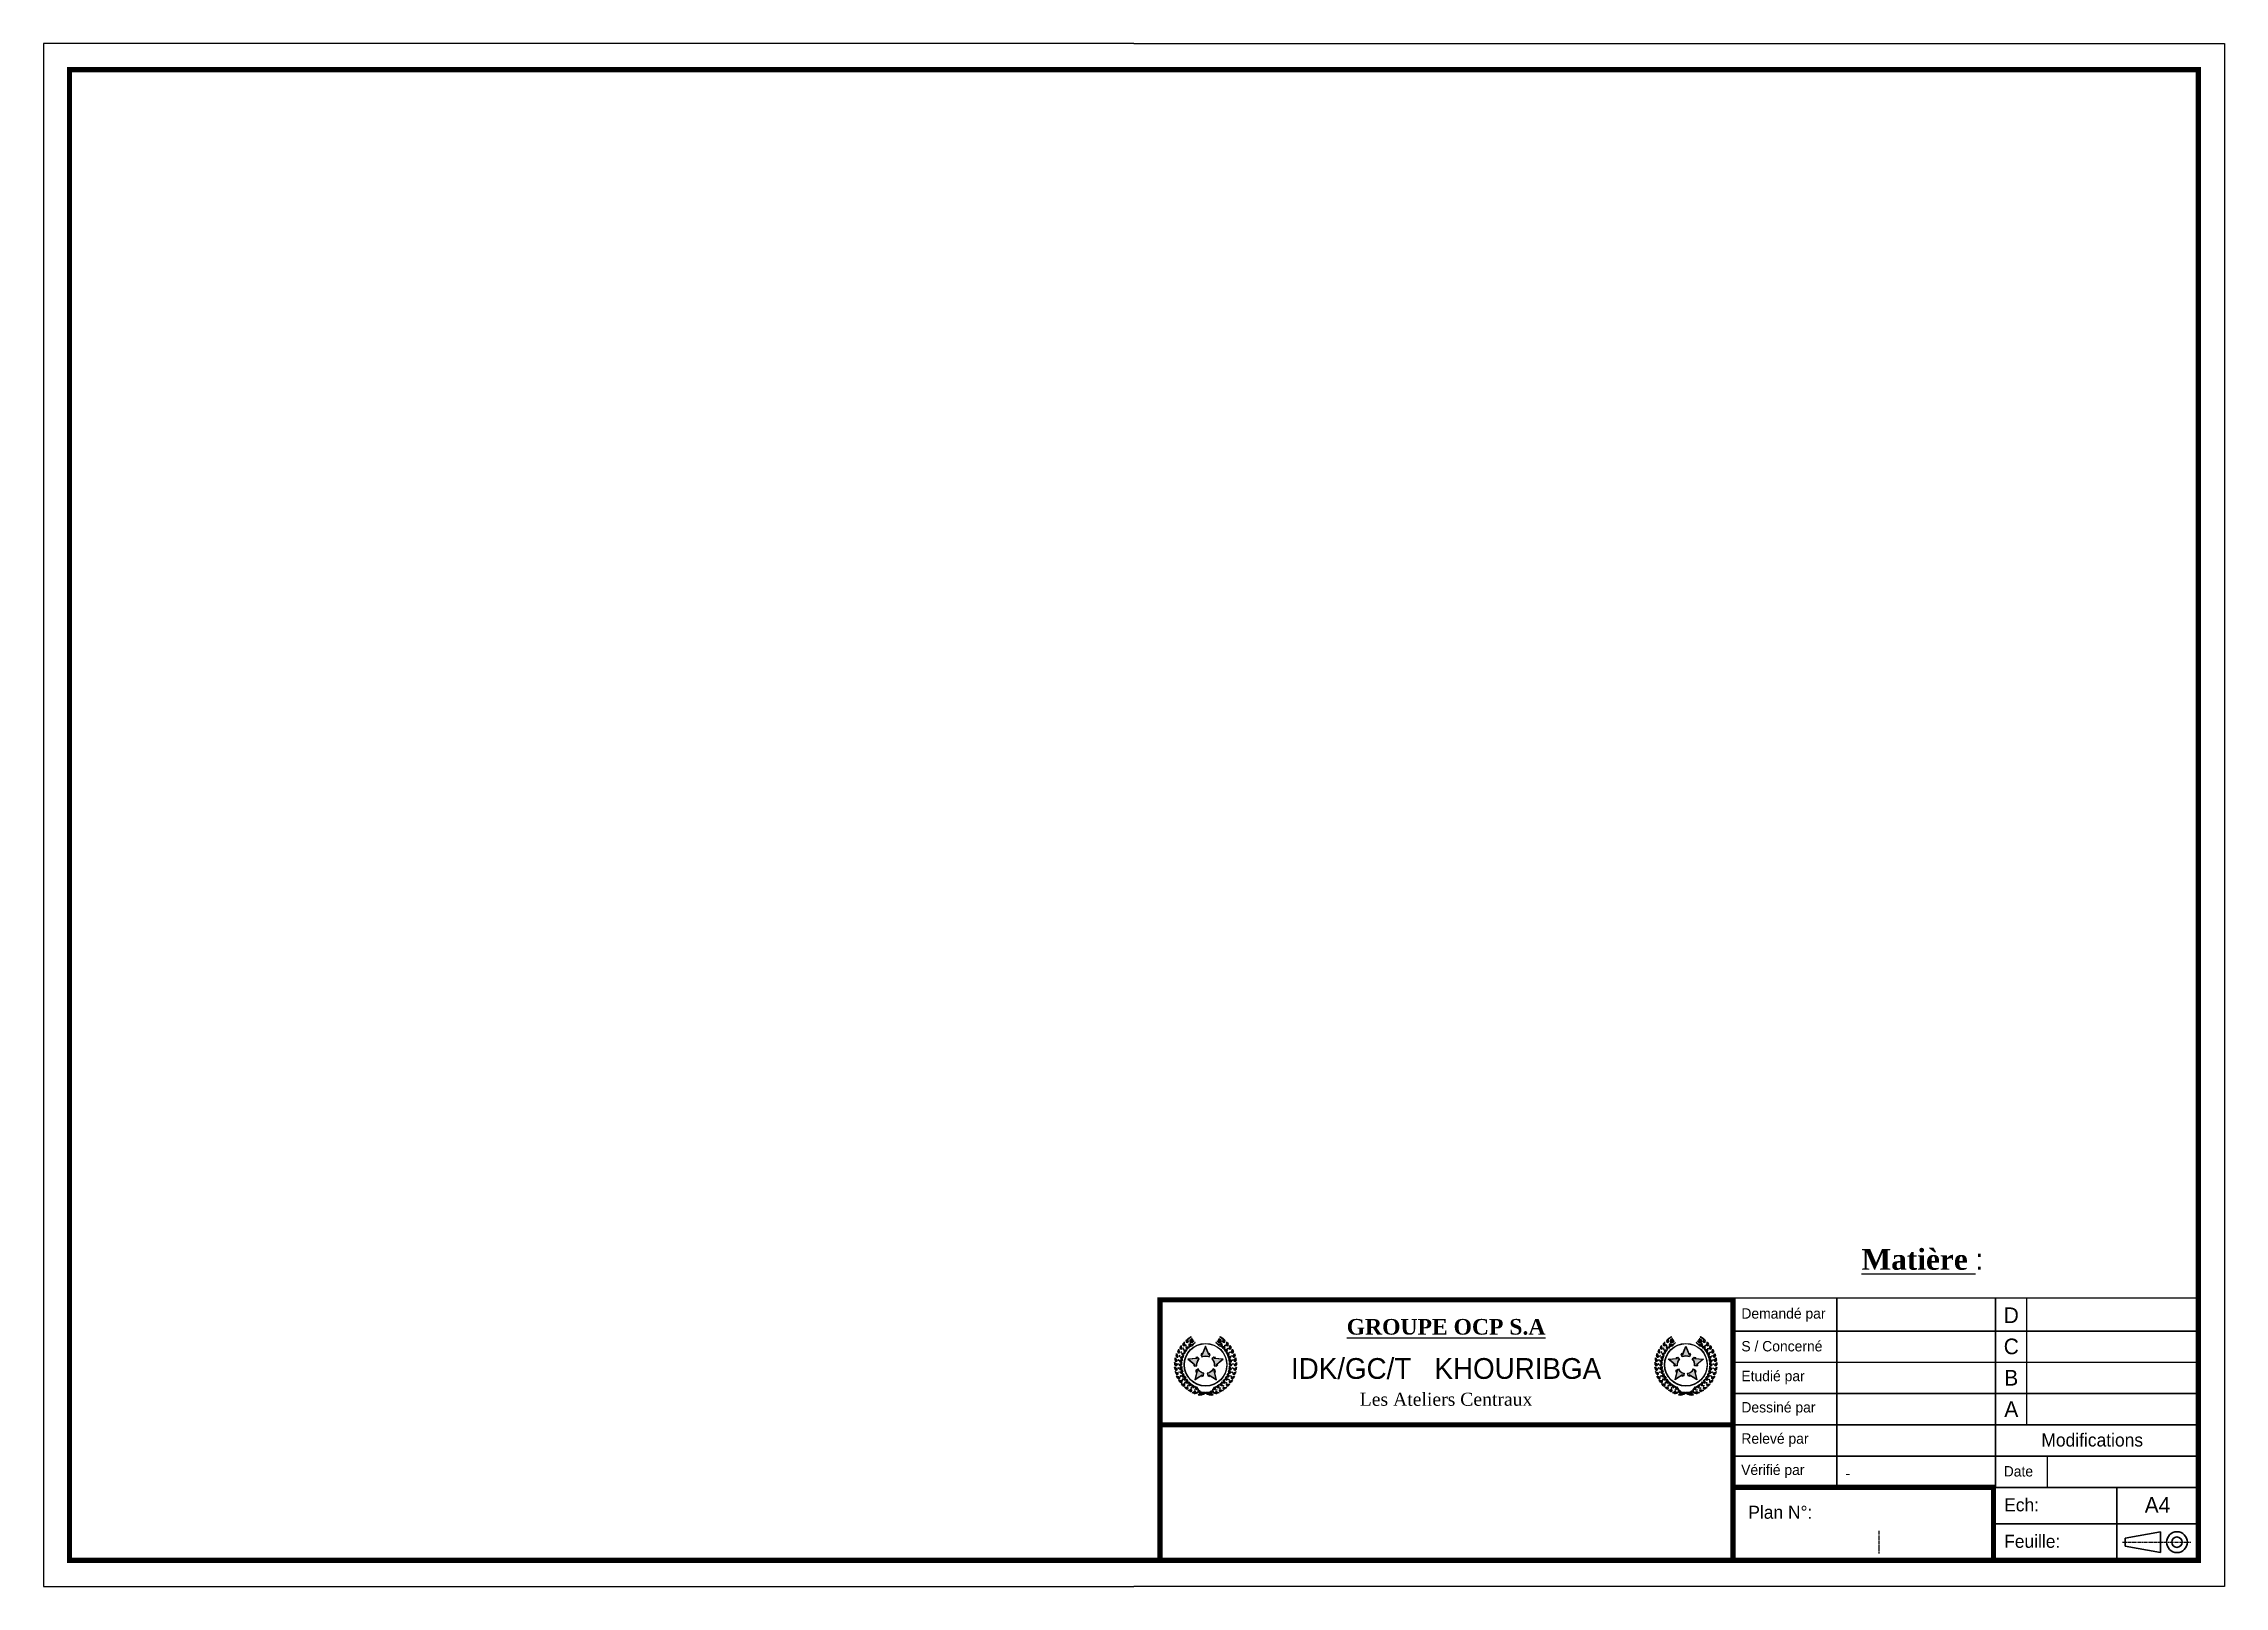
# Paper-space layout 'A3 Horizontal imp' of a CAD drawing. Header units: millimetres. Extents: x 0 to 420, y 0 to 297.
import ezdxf

# ---------------------------------------------------------------- set-up
doc = ezdxf.new("R2010")
doc.units = ezdxf.units.MM
doc.header["$LTSCALE"] = 0.5
doc.linetypes.add('AXES2', pattern=[28.575, 19.05, -3.175, 3.175, -3.175])
doc.layers.add('format', color=7, linetype='Continuous')
doc.layers.add('fort', color=7, linetype='Continuous', lineweight=30)
doc.styles.get("Standard").update_dxf_attribs({"font": 'BKANT.TTF'})

psp = doc.layouts.new('A3 Horizontal imp')

# ---------------------------------------------------------------- texts
at = {"layer": 'format', "insert": (349.96, 64.95), "char_height": 4, "attachment_point": 1}
psp.add_mtext_dynamic_manual_height_columns('{\\fBook Antiqua|b1|i0|c0|p18;\\LMatière} :{\\L }', width=50.8829, gutter_width=12.5, heights=[0], dxfattribs=at)
at = {"layer": 'format'}
for s, insert, char_height, width, attachment_point in [('{\\fBook Antiqua|b1|i0|c0|p18;\\LGROUPE OCP S.A}', (269.94, 49.94), 3.01, 107.9639, 5), ('Demandé par', (326.82, 52.24), 2, 49.2669, 4), ('D', (378.8, 52.2), 3.01, 4.4008, 5), ('S / Concerné', (326.82, 46.22), 2, 49.2669, 4), ('C', (378.8, 46.18), 3.01, 4.4008, 5), ('{\\H1.3289x;IDK/GC/T   KHOURIBGA\\fArial|b0|i0|c0|p34;\\P\\fBook Antiqua|b0|i0|c0|p18;\\H0.62709x;Les Ateliers Centraux\\fArial|b0|i0|c0|p34;\\H1.2x; }', (269.94, 39.34), 3.01, 107.9639, 5), ('{\\H0.79733x;Etudié par}', (326.82, 40.2), 2.5084, 49.2669, 4), ('B', (378.8, 40.16), 3.01, 4.4008, 5), ('{\\H0.79733x;Dessiné par}', (326.82, 34.18), 2.5084, 49.2669, 4), ('A', (378.8, 34.14), 3.01, 4.4008, 5), ('{\\H0.79733x;Relevé par}', (326.82, 28.16), 2.5084, 49.2669, 4), ('Modifications', (384.6, 28.16), 2.5084, 20.4122, 4), ('Vérifié par', (326.78, 22.14), 2, 49.2669, 4), ('-', (346.82, 21.79), 2.2, 27.8406, 4), ('Date', (377.35, 22.14), 2, 49.2669, 4), ('Ech:{\\fArial|b0|i0|c0|p34; }', (377.43, 15.68), 2.5084, 35.9373, 4), ('A4', (404.5, 15.68), 3.01, 5.4144, 4), ('Plan N°:{\\fArial|b0|i0|c0|p34; \\P   }', (328.15, 12.16), 2.5084, 49.2669, 4), ('Feuille: ', (377.43, 8.66), 2.508, 35.9373, 4)]:
    psp.add_mtext(s, dxfattribs=dict(at, insert=insert, char_height=char_height, width=width, attachment_point=attachment_point))

# ---------------------------------------------------------------- hatches: boundary and pattern name
at = {"layer": 'format'}
h = psp.add_hatch(color=256, dxfattribs=at)
h.paths.add_polyline_path([(219.56, 47.05), (219.6, 46.39, -0.964376), (219.27, 46.7, 0.024389)])
h.paths.add_polyline_path([(219.35, 46.55, 1), (219.53, 46.55, 1)], flags=16)
h.paths.add_polyline_path([(219.92, 46.29), (219.79, 46.29), (219.79, 46.42), (219.92, 46.43)])
h.paths.add_polyline_path([(220.56, 46.12, 0.024389), (220.24, 45.8, -0.964376), (219.91, 46.11)])
h.paths.add_polyline_path([(219.99, 45.96, 1), (220.17, 45.96, 1)], flags=16)
h.paths.add_polyline_path([(219.09, 45.75, -0.964376), (218.71, 46.01, 0.024389), (218.95, 46.39)])
h.paths.add_polyline_path([(218.82, 45.89, 1), (218.99, 45.89, 1)], flags=16)
h.paths.add_polyline_path([(219.27, 45.81), (219.4, 45.83), (219.42, 45.7), (219.29, 45.68)])
h.paths.add_polyline_path([(220.08, 45.62, 0.024389), (219.81, 45.26, -0.964376), (219.44, 45.52)])
h.paths.add_polyline_path([(219.54, 45.4, 1), (219.71, 45.4, 1)], flags=16)
h = psp.add_hatch(color=256, dxfattribs=at)
edge = h.paths.add_edge_path(flags=17)
edge.add_arc((223.63, 42.66), 4.07, 0, 360)
edge = h.paths.add_edge_path()
edge.add_arc((223.63, 42.66), 4.12, 0, 360)
h = psp.add_hatch(color=256, dxfattribs=at)
edge = h.paths.add_edge_path()
edge.add_arc((220.11, 47.21), 0.258, 152.9997, 301.0825)
edge.add_spline(control_points=[(220.25, 46.99), (220.27, 47.01), (220.32, 47.07), (220.3, 47.2), (220.26, 47.36), (220.24, 47.54), (220.32, 47.63), (220.35, 47.67)], knot_values=[0, 0, 0, 0, 0.093088, 0.215883, 0.368388, 0.585165, 0.721177, 0.721177, 0.721177, 0.721177], degree=3, periodic=0)
edge.add_arc((223.38, 43.36), 5.27, 118.8334, 125.1531, ccw=False)
edge.add_arc((220.82, 48), 0.0315, 309.6752, 476.1112)
edge.add_arc((223.63, 42.66), 6.06, 117.6801, 124.1501)
edge.add_arc((220.93, 46.66), 1.24, 124.6293, 147.2975)
h.paths.add_polyline_path([(220.2, 47.21, -1), (220.03, 47.21, -1)], flags=16)
h = psp.add_hatch(color=256, dxfattribs=at)
edge = h.paths.add_edge_path()
edge.add_arc((220.65, 46.48), 0.258, 131.9699, 294.4528, ccw=False)
edge.add_spline(control_points=[(220.48, 46.68), (220.51, 46.69), (220.58, 46.72), (220.7, 46.66), (220.83, 46.58), (221.01, 46.51), (221.12, 46.56), (221.16, 46.58)], knot_values=[0, 0, 0, 0, 0.093088, 0.215883, 0.368388, 0.585165, 0.721177, 0.721177, 0.721177, 0.721177], degree=3, periodic=0)
edge.add_arc((217.92, 50.73), 5.27, 307.8993, 314.219)
edge.add_arc((221.61, 46.93), 0.0315, 316.9412, 483.3772, ccw=False)
edge.add_arc((217.32, 51.17), 6.06, 308.9023, 315.3723, ccw=False)
edge.add_arc((220.36, 47.42), 1.24, 288.7505, 308.4232, ccw=False)
h.paths.add_polyline_path([(220.56, 46.48, 1), (220.74, 46.48, 1)], flags=16)
h = psp.add_hatch(color=256, dxfattribs=at)
edge = h.paths.add_edge_path()
edge.add_arc((223.1, 43.48), 4.71, 116.5053, 120.4214)
edge.add_arc((220.74, 47.5), 0.0502, 120.4214, 145.164)
edge.add_arc((221.2, 47.17), 0.62, 145.164, 185.8222)
edge.add_arc((220.74, 47.11), 0.15, 179.9895, 253.0629)
edge.add_arc((220.93, 47.54), 0.62, 247.2302, 287.8884)
edge.add_arc((221.11, 47), 0.0502, 287.8884, 312.631)
edge.add_arc((217.95, 50.43), 4.71, 312.631, 316.5471)
edge.add_arc((221.35, 47.21), 0.0315, 313.7871, 504.9325)
edge.add_arc((218.18, 50.4), 4.47, 310.5111, 314.7398, ccw=False)
edge.add_arc((220.98, 47.17), 0.196, 230.6719, 301.2496, ccw=False)
edge.add_line((220.86, 47.02), (220.93, 47.19))
edge.add_arc((220.89, 47.22), 0.0557, 322.4562, 366.7646)
edge.add_line((220.95, 47.23), (221.2, 47.42))
edge.add_arc((221.18, 47.44), 0.0277, 306.5262, 486.5262)
edge.add_line((221.16, 47.46), (220.91, 47.27))
edge.add_arc((220.89, 47.22), 0.0557, 66.2878, 110.5962)
edge.add_line((220.87, 47.27), (220.69, 47.25))
edge.add_arc((220.87, 47.32), 0.196, 131.8028, 202.3805, ccw=False)
edge.add_arc((223.14, 43.7), 4.47, 118.3126, 122.5413, ccw=False)
edge.add_arc((221.01, 47.67), 0.0315, 288.1199, 479.2653)
edge = h.paths.add_edge_path(flags=16)
edge.add_arc((220.87, 47.21), 0.0205, 316.2112, 396.5262)
edge.add_arc((220.87, 47.21), 0.0205, 36.5262, 116.8412)
edge.add_line((220.86, 47.22), (220.72, 47.21))
edge.add_arc((220.72, 47.17), 0.0401, 97.5489, 116.7472)
edge.add_arc((220.75, 47.12), 0.0958, 116.7472, 314.2759)
edge.add_arc((220.78, 47.08), 0.0502, 314.2759, 335.5035)
edge.add_line((220.82, 47.06), (220.88, 47.19))
edge = h.paths.add_edge_path(flags=16)
edge.add_arc((220.79, 47.08), 0.0401, 316.3053, 335.5035)
h = psp.add_hatch(color=256, dxfattribs=at)
h.paths.add_polyline_path([(222.91, 44.9), (223, 44.7), (223.63, 46.23), (224.25, 44.7), (224.34, 44.9), (224.53, 44.6), (224.33, 44.17, 0.22124), (222.92, 44.17), (222.72, 44.6)])
h.paths.add_polyline_path([(222.9, 44.79), (223, 44.58), (223.63, 46.09), (224.25, 44.58), (224.35, 44.79), (224.47, 44.59), (224.3, 44.24, 0.205947), (222.95, 44.24), (222.78, 44.59)], flags=16)
h = psp.add_hatch(color=256, dxfattribs=at)
edge = h.paths.add_edge_path()
edge.add_arc((229.93, 51.17), 6.06, 224.6277, 231.0977, ccw=False)
edge.add_arc((225.64, 46.93), 0.0315, 56.6228, 223.0588, ccw=False)
edge.add_arc((229.33, 50.73), 5.27, 225.781, 232.1007)
edge.add_spline(control_points=[(226.09, 46.58), (226.14, 46.56), (226.25, 46.51), (226.42, 46.58), (226.55, 46.66), (226.67, 46.72), (226.74, 46.69), (226.77, 46.68)], knot_values=[0, 0, 0, 0, 0.136012, 0.352789, 0.505294, 0.628089, 0.721177, 0.721177, 0.721177, 0.721177], degree=3, periodic=0)
edge.add_arc((226.6, 46.48), 0.258, 245.5472, 408.0301, ccw=False)
edge.add_arc((226.89, 47.42), 1.24, 231.5768, 251.2495, ccw=False)
h.paths.add_polyline_path([(226.69, 46.48, 1), (226.51, 46.48, 1)], flags=16)
h = psp.add_hatch(color=256, dxfattribs=at)
edge = h.paths.add_edge_path()
edge.add_arc((224.15, 43.48), 4.71, 59.5786, 63.4947)
edge.add_arc((226.24, 47.67), 0.0315, 60.7347, 251.8801)
edge.add_arc((224.11, 43.7), 4.47, 57.4587, 61.6874, ccw=False)
edge.add_arc((226.39, 47.32), 0.196, -22.3805, 48.1972, ccw=False)
edge.add_line((226.57, 47.25), (226.38, 47.27))
edge.add_arc((226.36, 47.22), 0.0557, 69.4038, 113.7122)
edge.add_line((226.34, 47.27), (226.09, 47.46))
edge.add_arc((226.07, 47.44), 0.0277, 53.4738, 233.4738)
edge.add_line((226.06, 47.42), (226.31, 47.23))
edge.add_arc((226.36, 47.22), 0.0557, 173.2354, 217.5438)
edge.add_line((226.32, 47.19), (226.4, 47.02))
edge.add_arc((226.27, 47.17), 0.196, 238.7504, 309.3281, ccw=False)
edge.add_arc((229.07, 50.4), 4.47, 225.2602, 229.4889, ccw=False)
edge.add_arc((225.9, 47.21), 0.0315, 35.0675, 226.2129)
edge.add_arc((229.3, 50.43), 4.71, 223.4529, 227.369)
edge.add_arc((226.14, 47), 0.0502, 227.369, 252.1116)
edge.add_arc((226.32, 47.54), 0.62, 252.1116, 292.7698)
edge.add_arc((226.51, 47.11), 0.15, 286.9371, 360.0105)
edge.add_arc((226.05, 47.17), 0.62, 354.1778, 394.836)
edge.add_arc((226.51, 47.5), 0.0502, 34.836, 59.5786)
edge = h.paths.add_edge_path(flags=16)
edge.add_arc((226.38, 47.21), 0.0205, 143.4738, 223.7888)
edge.add_line((226.37, 47.19), (226.43, 47.06))
edge.add_arc((226.47, 47.08), 0.0502, 204.4965, 225.7241)
edge.add_arc((226.51, 47.12), 0.0958, 225.7241, 423.2528)
edge.add_arc((226.53, 47.17), 0.0401, 63.2528, 82.4511)
edge.add_line((226.54, 47.21), (226.39, 47.22))
edge.add_arc((226.38, 47.21), 0.0205, 63.1588, 143.4738)
edge = h.paths.add_edge_path(flags=16)
edge.add_arc((226.47, 47.08), 0.0401, 204.4965, 223.6947)
h = psp.add_hatch(color=256, dxfattribs=at)
edge = h.paths.add_edge_path()
edge.add_arc((223.63, 42.66), 6.06, 55.8499, 62.3199)
edge.add_arc((226.43, 48), 0.0315, 63.8888, 230.3248)
edge.add_arc((223.87, 43.36), 5.27, 54.8469, 61.1666, ccw=False)
edge.add_spline(control_points=[(226.9, 47.67), (226.93, 47.63), (227.01, 47.54), (226.99, 47.36), (226.96, 47.2), (226.93, 47.07), (226.98, 47.01), (227.01, 46.99)], knot_values=[0, 0, 0, 0, 0.136012, 0.352789, 0.505294, 0.628089, 0.721177, 0.721177, 0.721177, 0.721177], degree=3, periodic=0)
edge.add_arc((227.14, 47.21), 0.258, 238.9175, 387.0003)
edge.add_arc((226.33, 46.66), 1.24, 32.7025, 55.3707)
h.paths.add_polyline_path([(227.23, 47.21, -1), (227.05, 47.21, -1)], flags=16)
h = psp.add_hatch(color=256, dxfattribs=at)
h.paths.add_polyline_path([(227.98, 46.7, -0.964376), (227.65, 46.39), (227.69, 47.05, 0.024389)])
h.paths.add_polyline_path([(227.73, 46.55, 1), (227.9, 46.55, 1)], flags=16)
h.paths.add_polyline_path([(227.33, 46.43), (227.46, 46.42), (227.46, 46.29), (227.33, 46.29)])
h.paths.add_polyline_path([(227.34, 46.11, -0.964376), (227.01, 45.8, 0.024389), (226.69, 46.12)])
h.paths.add_polyline_path([(227.08, 45.96, 1), (227.26, 45.96, 1)], flags=16)
h.paths.add_polyline_path([(228.3, 46.39, 0.024389), (228.54, 46.01, -0.964376), (228.16, 45.75)])
h.paths.add_polyline_path([(228.26, 45.89, 1), (228.43, 45.89, 1)], flags=16)
h.paths.add_polyline_path([(227.96, 45.68), (227.83, 45.7), (227.85, 45.83), (227.98, 45.81)])
h.paths.add_polyline_path([(227.82, 45.52, -0.964376), (227.44, 45.26, 0.024389), (227.17, 45.62)])
h.paths.add_polyline_path([(227.54, 45.4, 1), (227.71, 45.4, 1)], flags=16)
h = psp.add_hatch(color=256, dxfattribs=at)
h.paths.add_polyline_path([(311.78, 46.7, 0.964376), (312.11, 46.39), (312.07, 47.05, -0.024389)])
h.paths.add_polyline_path([(312.04, 46.55, -1), (311.86, 46.55, -1)], flags=16)
h.paths.add_polyline_path([(312.43, 46.43), (312.3, 46.42), (312.3, 46.29), (312.43, 46.29)])
h.paths.add_polyline_path([(312.42, 46.11, 0.964376), (312.75, 45.8, -0.024389), (313.07, 46.12)])
h.paths.add_polyline_path([(312.68, 45.96, -1), (312.5, 45.96, -1)], flags=16)
h.paths.add_polyline_path([(311.46, 46.39, -0.024389), (311.23, 46.01, 0.964376), (311.6, 45.75)])
h.paths.add_polyline_path([(311.5, 45.89, -1), (311.33, 45.89, -1)], flags=16)
h.paths.add_polyline_path([(311.8, 45.68), (311.93, 45.7), (311.91, 45.83), (311.78, 45.81)])
h.paths.add_polyline_path([(311.95, 45.52, 0.964376), (312.32, 45.26, -0.024389), (312.59, 45.62)])
h.paths.add_polyline_path([(312.23, 45.4, -1), (312.05, 45.4, -1)], flags=16)
h = psp.add_hatch(color=256, dxfattribs=at)
edge = h.paths.add_edge_path(flags=17)
edge.add_arc((316.14, 42.66), 4.07, 0, 360)
edge = h.paths.add_edge_path()
edge.add_arc((316.14, 42.66), 4.12, 0, 360)
h = psp.add_hatch(color=256, dxfattribs=at)
edge = h.paths.add_edge_path()
edge.add_arc((316.14, 42.66), 6.06, 477.6801, 484.1501, ccw=False)
edge.add_arc((313.33, 48), 0.0315, 309.6752, 476.1112, ccw=False)
edge.add_arc((315.9, 43.36), 5.27, 478.8334, 485.1531)
edge.add_spline(control_points=[(312.86, 47.67), (312.83, 47.63), (312.75, 47.54), (312.77, 47.36), (312.81, 47.2), (312.83, 47.07), (312.78, 47.01), (312.76, 46.99)], knot_values=[0, 0, 0, 0, 0.136012, 0.352789, 0.505294, 0.628089, 0.721177, 0.721177, 0.721177, 0.721177], degree=3, periodic=0)
edge.add_arc((312.63, 47.21), 0.258, 152.9997, 301.0825, ccw=False)
edge.add_arc((313.44, 46.66), 1.24, 484.6293, 507.2975, ccw=False)
h.paths.add_polyline_path([(312.54, 47.21, 1), (312.71, 47.21, 1)], flags=16)
h = psp.add_hatch(color=256, dxfattribs=at)
edge = h.paths.add_edge_path()
edge.add_arc((309.83, 51.17), 6.06, 308.9023, 315.3723)
edge.add_arc((314.13, 46.93), 0.0315, 316.9412, 483.3772)
edge.add_arc((310.43, 50.73), 5.27, 307.8993, 314.219, ccw=False)
edge.add_spline(control_points=[(313.67, 46.58), (313.63, 46.56), (313.52, 46.51), (313.34, 46.58), (313.21, 46.66), (313.09, 46.72), (313.02, 46.69), (312.99, 46.68)], knot_values=[0, 0, 0, 0, 0.136012, 0.352789, 0.505294, 0.628089, 0.721177, 0.721177, 0.721177, 0.721177], degree=3, periodic=0)
edge.add_arc((313.16, 46.48), 0.258, 131.9699, 294.4528)
edge.add_arc((312.87, 47.42), 1.24, 288.7505, 308.4232)
h.paths.add_polyline_path([(313.08, 46.48, -1), (313.25, 46.48, -1)], flags=16)
h = psp.add_hatch(color=256, dxfattribs=at)
edge = h.paths.add_edge_path()
edge.add_arc((315.61, 43.48), 4.71, 116.5053, 120.4214)
edge.add_arc((313.25, 47.5), 0.0502, 120.4214, 145.164)
edge.add_arc((313.72, 47.17), 0.62, 145.164, 185.8222)
edge.add_arc((313.25, 47.11), 0.15, 179.9895, 253.0629)
edge.add_arc((313.45, 47.54), 0.62, 247.2302, 287.8884)
edge.add_arc((313.62, 47), 0.0502, 287.8884, 312.631)
edge.add_arc((310.46, 50.43), 4.71, 312.631, 316.5471)
edge.add_arc((313.86, 47.21), 0.0315, 313.7871, 504.9325)
edge.add_arc((310.69, 50.4), 4.47, 310.5111, 314.7398, ccw=False)
edge.add_arc((313.49, 47.17), 0.196, 230.6719, 301.2496, ccw=False)
edge.add_line((313.37, 47.02), (313.45, 47.19))
edge.add_arc((313.4, 47.22), 0.0557, 322.4562, 366.7646)
edge.add_line((313.46, 47.23), (313.71, 47.42))
edge.add_arc((313.69, 47.44), 0.0277, 306.5262, 486.5262)
edge.add_line((313.68, 47.46), (313.42, 47.27))
edge.add_arc((313.4, 47.22), 0.0557, 66.2878, 110.5962)
edge.add_line((313.38, 47.27), (313.2, 47.25))
edge.add_arc((313.38, 47.32), 0.196, 131.8028, 202.3805, ccw=False)
edge.add_arc((315.65, 43.7), 4.47, 118.3126, 122.5413, ccw=False)
edge.add_arc((313.52, 47.67), 0.0315, 288.1199, 479.2653)
edge = h.paths.add_edge_path(flags=16)
edge.add_arc((313.38, 47.21), 0.0205, 316.2112, 396.5262)
edge.add_arc((313.38, 47.21), 0.0205, 36.5262, 116.8412)
edge.add_line((313.37, 47.22), (313.23, 47.21))
edge.add_arc((313.23, 47.17), 0.0401, 97.5489, 116.7472)
edge.add_arc((313.26, 47.12), 0.0958, 116.7472, 314.2759)
edge.add_arc((313.29, 47.08), 0.0502, 314.2759, 335.5035)
edge.add_line((313.33, 47.06), (313.39, 47.19))
edge = h.paths.add_edge_path(flags=16)
edge.add_arc((313.3, 47.08), 0.0401, 316.3053, 335.5035)
h = psp.add_hatch(color=256, dxfattribs=at)
h.paths.add_polyline_path([(316.85, 44.9), (316.76, 44.7), (316.14, 46.23), (315.51, 44.7), (315.42, 44.9), (315.24, 44.6), (315.44, 44.17, -0.22124), (316.84, 44.17), (317.04, 44.6)])
h.paths.add_polyline_path([(316.86, 44.79), (316.76, 44.58), (316.14, 46.09), (315.52, 44.58), (315.42, 44.79), (315.29, 44.59), (315.46, 44.24, -0.205947), (316.82, 44.24), (316.98, 44.59)], flags=16)
h = psp.add_hatch(color=256, dxfattribs=at)
edge = h.paths.add_edge_path()
edge.add_arc((319.11, 46.48), 0.258, 245.5472, 408.0301)
edge.add_spline(control_points=[(319.28, 46.68), (319.25, 46.69), (319.19, 46.72), (319.07, 46.66), (318.93, 46.58), (318.76, 46.51), (318.65, 46.56), (318.6, 46.58)], knot_values=[0, 0, 0, 0, 0.093088, 0.215883, 0.368388, 0.585165, 0.721177, 0.721177, 0.721177, 0.721177], degree=3, periodic=0)
edge.add_arc((321.84, 50.73), 5.27, 225.781, 232.1007, ccw=False)
edge.add_arc((318.15, 46.93), 0.0315, 56.6228, 223.0588)
edge.add_arc((322.44, 51.17), 6.06, 224.6277, 231.0977)
edge.add_arc((319.4, 47.42), 1.24, 231.5768, 251.2495)
h.paths.add_polyline_path([(319.2, 46.48, -1), (319.02, 46.48, -1)], flags=16)
h = psp.add_hatch(color=256, dxfattribs=at)
edge = h.paths.add_edge_path()
edge.add_arc((316.66, 43.48), 4.71, 59.5786, 63.4947)
edge.add_arc((318.75, 47.67), 0.0315, 60.7347, 251.8801)
edge.add_arc((316.62, 43.7), 4.47, 57.4587, 61.6874, ccw=False)
edge.add_arc((318.9, 47.32), 0.196, -22.3805, 48.1972, ccw=False)
edge.add_line((319.08, 47.25), (318.89, 47.27))
edge.add_arc((318.87, 47.22), 0.0557, 69.4038, 113.7122)
edge.add_line((318.85, 47.27), (318.6, 47.46))
edge.add_arc((318.58, 47.44), 0.0277, 53.4738, 233.4738)
edge.add_line((318.57, 47.42), (318.82, 47.23))
edge.add_arc((318.87, 47.22), 0.0557, 173.2354, 217.5438)
edge.add_line((318.83, 47.19), (318.91, 47.02))
edge.add_arc((318.78, 47.17), 0.196, 238.7504, 309.3281, ccw=False)
edge.add_arc((321.59, 50.4), 4.47, 225.2602, 229.4889, ccw=False)
edge.add_arc((318.41, 47.21), 0.0315, 35.0675, 226.2129)
edge.add_arc((321.81, 50.43), 4.71, 223.4529, 227.369)
edge.add_arc((318.65, 47), 0.0502, 227.369, 252.1116)
edge.add_arc((318.83, 47.54), 0.62, 252.1116, 292.7698)
edge.add_arc((319.03, 47.11), 0.15, 286.9371, 360.0105)
edge.add_arc((318.56, 47.17), 0.62, 354.1778, 394.836)
edge.add_arc((319.03, 47.5), 0.0502, 34.836, 59.5786)
edge = h.paths.add_edge_path(flags=16)
edge.add_arc((318.9, 47.21), 0.0205, 143.4738, 223.7888)
edge.add_line((318.88, 47.19), (318.94, 47.06))
edge.add_arc((318.99, 47.08), 0.0502, 204.4965, 225.7241)
edge.add_arc((319.02, 47.12), 0.0958, 225.7241, 423.2528)
edge.add_arc((319.04, 47.17), 0.0401, 63.2528, 82.4511)
edge.add_line((319.05, 47.21), (318.91, 47.22))
edge.add_arc((318.9, 47.21), 0.0205, 63.1588, 143.4738)
edge = h.paths.add_edge_path(flags=16)
edge.add_arc((318.98, 47.08), 0.0401, 204.4965, 223.6947)
h = psp.add_hatch(color=256, dxfattribs=at)
edge = h.paths.add_edge_path()
edge.add_arc((319.65, 47.21), 0.258, 238.9175, 387.0003, ccw=False)
edge.add_spline(control_points=[(319.52, 46.99), (319.5, 47.01), (319.45, 47.07), (319.47, 47.2), (319.51, 47.36), (319.52, 47.54), (319.44, 47.63), (319.41, 47.67)], knot_values=[0, 0, 0, 0, 0.093088, 0.215883, 0.368388, 0.585165, 0.721177, 0.721177, 0.721177, 0.721177], degree=3, periodic=0)
edge.add_arc((316.38, 43.36), 5.27, 414.8469, 421.1666)
edge.add_arc((318.94, 48), 0.0315, 63.8888, 230.3248, ccw=False)
edge.add_arc((316.14, 42.66), 6.06, 415.8499, 422.3199, ccw=False)
edge.add_arc((318.84, 46.66), 1.24, 392.7025, 415.3707, ccw=False)
h.paths.add_polyline_path([(319.56, 47.21, 1), (319.74, 47.21, 1)], flags=16)
h = psp.add_hatch(color=256, dxfattribs=at)
h.paths.add_polyline_path([(320.21, 47.05), (320.16, 46.39, 0.964376), (320.5, 46.7, -0.024389)])
h.paths.add_polyline_path([(320.41, 46.55, -1), (320.24, 46.55, -1)], flags=16)
h.paths.add_polyline_path([(319.84, 46.29), (319.97, 46.29), (319.98, 46.42), (319.84, 46.43)])
h.paths.add_polyline_path([(319.2, 46.12, -0.024389), (319.52, 45.8, 0.964376), (319.85, 46.11)])
h.paths.add_polyline_path([(319.77, 45.96, -1), (319.6, 45.96, -1)], flags=16)
h.paths.add_polyline_path([(320.68, 45.75, 0.964376), (321.05, 46.01, -0.024389), (320.81, 46.39)])
h.paths.add_polyline_path([(320.94, 45.89, -1), (320.77, 45.89, -1)], flags=16)
h.paths.add_polyline_path([(320.49, 45.81), (320.36, 45.83), (320.34, 45.7), (320.47, 45.68)])
h.paths.add_polyline_path([(319.68, 45.62, -0.024389), (319.95, 45.26, 0.964376), (320.33, 45.52)])
h.paths.add_polyline_path([(320.22, 45.4, -1), (320.05, 45.4, -1)], flags=16)
h = psp.add_hatch(color=256, dxfattribs=at)
h.paths.add_polyline_path([(218.13, 42.66, -0.964376), (217.68, 42.66, 0.024389), (217.66, 43.11)])
h.paths.add_polyline_path([(217.82, 42.67, 1), (217.99, 42.67, 1)], flags=16)
h.paths.add_polyline_path([(218.44, 42.8), (218.34, 42.71), (218.25, 42.81), (218.35, 42.9)])
h.paths.add_polyline_path([(219.01, 42.66, -0.964376), (218.55, 42.66), (219.03, 43.11, 0.024389)])
h.paths.add_polyline_path([(218.69, 42.67, 1), (218.87, 42.67, 1)], flags=16)
h.paths.add_polyline_path([(219.06, 41.97, -0.964376), (218.61, 41.9), (219.01, 42.42, 0.024389)])
h.paths.add_polyline_path([(218.75, 41.95, 1), (218.92, 41.95, 1)], flags=16)
h.paths.add_polyline_path([(218.4, 41.92), (218.29, 42), (218.37, 42.11), (218.48, 42.03)])
h.paths.add_polyline_path([(218.2, 41.84, -0.964376), (217.75, 41.77, 0.024389), (217.66, 42.21)])
h.paths.add_polyline_path([(217.88, 41.82, 1), (218.06, 41.82, 1)], flags=16)
h = psp.add_hatch(color=256, dxfattribs=at)
h.paths.add_polyline_path([(218.2, 43.48, -0.964376), (217.75, 43.55, 0.024389), (217.79, 43.99)])
h.paths.add_polyline_path([(217.89, 43.52, 1), (218.06, 43.52, 1)], flags=16)
h.paths.add_polyline_path([(218.33, 43.61), (218.44, 43.68), (218.52, 43.58), (218.41, 43.5)])
h.paths.add_polyline_path([(219.15, 43.79, 0.024389), (219.06, 43.35, -0.964376), (218.61, 43.42)])
h.paths.add_polyline_path([(218.75, 43.39, 1), (218.92, 43.39, 1)], flags=16)
h = psp.add_hatch(color=256, dxfattribs=at)
h.paths.add_polyline_path([(218.45, 45.65), (218.68, 45.04, -0.964376), (218.27, 45.24, 0.024389)])
h.paths.add_polyline_path([(218.39, 45.15, 1), (218.56, 45.15, 1)], flags=16)
h.paths.add_polyline_path([(218.89, 45), (218.85, 45.12), (218.97, 45.17), (219.02, 45.04)])
h.paths.add_polyline_path([(219.46, 44.66, -0.964376), (219.06, 44.86), (219.68, 45.06, 0.024389)])
h.paths.add_polyline_path([(219.18, 44.77, 1), (219.35, 44.77, 1)], flags=16)
h.paths.add_polyline_path([(218.06, 44.85), (218.38, 44.28, -0.964376), (217.95, 44.41, 0.024389)])
h.paths.add_polyline_path([(218.08, 44.35, 1), (218.25, 44.35, 1)], flags=16)
h.paths.add_polyline_path([(218.53, 44.38), (218.65, 44.44), (218.71, 44.33), (218.59, 44.27)])
h.paths.add_polyline_path([(219.37, 44.44, 0.024389), (219.21, 44.02, -0.964376), (218.78, 44.15)])
h.paths.add_polyline_path([(218.91, 44.1, 1), (219.09, 44.1, 1)], flags=16)
h = psp.add_hatch(color=256, dxfattribs=at)
h.paths.add_polyline_path([(220.23, 43.76), (221.88, 43.88), (221.72, 44.03), (222.06, 44.12), (222.41, 43.79, 0.22124), (221.97, 42.46), (221.5, 42.4), (221.28, 42.67), (221.49, 42.7)])
h.paths.add_polyline_path([(221.61, 42.66), (221.37, 42.63), (221.52, 42.45), (221.92, 42.5, -0.205947), (222.34, 43.79), (222.05, 44.06), (221.82, 44), (221.99, 43.84), (220.36, 43.72)], flags=16)
h = psp.add_hatch(color=256, dxfattribs=at)
h.paths.add_polyline_path([(223.63, 46.09), (223, 44.58), (222.9, 44.79), (222.78, 44.59), (222.95, 44.24, -0.205947), (224.3, 44.24), (224.47, 44.59), (224.35, 44.79), (224.25, 44.58)])
h.paths.add_polyline_path([(226.89, 43.72), (225.26, 43.84), (225.43, 44), (225.21, 44.06), (224.92, 43.79, -0.205947), (225.33, 42.5), (225.73, 42.45), (225.88, 42.63), (225.64, 42.66)])
h.paths.add_polyline_path([(225.26, 41.47), (225.46, 41.36), (225.45, 41.59), (225.1, 41.78, -0.205947), (224, 40.99), (224.08, 40.6), (224.3, 40.51), (224.25, 40.74), (225.64, 39.88)])
h.paths.add_polyline_path([(223.25, 40.99, -0.205947), (222.15, 41.78), (221.81, 41.59), (221.79, 41.36), (222, 41.47), (221.61, 39.88), (223, 40.74), (222.96, 40.51), (223.17, 40.6)])
h.paths.add_polyline_path([(222.34, 43.79), (222.05, 44.06), (221.82, 44), (221.99, 43.84), (220.36, 43.72), (221.61, 42.66), (221.37, 42.63), (221.52, 42.45), (221.92, 42.5, -0.205947)])
h = psp.add_hatch(color=256, dxfattribs=at)
h.paths.add_polyline_path([(225.53, 44.03), (225.38, 43.88), (227.02, 43.76), (225.76, 42.7), (225.98, 42.67), (225.75, 42.4), (225.28, 42.46, 0.22124), (224.84, 43.79), (225.19, 44.12)])
h.paths.add_polyline_path([(225.43, 44), (225.26, 43.84), (226.89, 43.72), (225.64, 42.66), (225.88, 42.63), (225.73, 42.45), (225.33, 42.5, 0.205947), (224.92, 43.79), (225.21, 44.06)], flags=16)
h = psp.add_hatch(color=256, dxfattribs=at)
h.paths.add_polyline_path([(228.98, 45.24, -0.964376), (228.57, 45.04), (228.81, 45.65, 0.024389)])
h.paths.add_polyline_path([(228.69, 45.15, 1), (228.86, 45.15, 1)], flags=16)
h.paths.add_polyline_path([(228.24, 45.04), (228.28, 45.17), (228.4, 45.12), (228.36, 45)])
h.paths.add_polyline_path([(227.57, 45.06), (228.2, 44.86, -0.964376), (227.79, 44.66, 0.024389)])
h.paths.add_polyline_path([(227.9, 44.77, 1), (228.07, 44.77, 1)], flags=16)
h.paths.add_polyline_path([(229.31, 44.41, -0.964376), (228.87, 44.28), (229.2, 44.85, 0.024389)])
h.paths.add_polyline_path([(229, 44.35, 1), (229.18, 44.35, 1)], flags=16)
h.paths.add_polyline_path([(228.66, 44.27), (228.54, 44.33), (228.6, 44.44), (228.72, 44.38)])
h.paths.add_polyline_path([(228.47, 44.15, -0.964376), (228.04, 44.02, 0.024389), (227.89, 44.44)])
h.paths.add_polyline_path([(228.17, 44.1, 1), (228.34, 44.1, 1)], flags=16)
h = psp.add_hatch(color=256, dxfattribs=at)
h.paths.add_polyline_path([(229.46, 43.99, 0.024389), (229.5, 43.55, -0.964376), (229.06, 43.48)])
h.paths.add_polyline_path([(229.19, 43.52, 1), (229.37, 43.52, 1)], flags=16)
h.paths.add_polyline_path([(228.84, 43.5), (228.73, 43.58), (228.81, 43.68), (228.92, 43.61)])
h.paths.add_polyline_path([(228.64, 43.42, -0.964376), (228.19, 43.35, 0.024389), (228.1, 43.79)])
h.paths.add_polyline_path([(228.33, 43.39, 1), (228.5, 43.39, 1)], flags=16)
h = psp.add_hatch(color=256, dxfattribs=at)
h.paths.add_polyline_path([(229.59, 43.11, 0.024389), (229.57, 42.66, -0.964376), (229.12, 42.66)])
h.paths.add_polyline_path([(229.26, 42.67, 1), (229.43, 42.67, 1)], flags=16)
h.paths.add_polyline_path([(228.9, 42.9), (229, 42.81), (228.91, 42.71), (228.81, 42.8)])
h.paths.add_polyline_path([(228.22, 43.11), (228.7, 42.66, -0.964376), (228.24, 42.66, 0.024389)])
h.paths.add_polyline_path([(228.38, 42.67, 1), (228.56, 42.67, 1)], flags=16)
h.paths.add_polyline_path([(228.24, 42.42), (228.64, 41.9, -0.964376), (228.19, 41.97, 0.024389)])
h.paths.add_polyline_path([(228.33, 41.95, 1), (228.51, 41.95, 1)], flags=16)
h.paths.add_polyline_path([(228.78, 42.03), (228.88, 42.11), (228.96, 42), (228.86, 41.92)])
h.paths.add_polyline_path([(229.59, 42.21, 0.024389), (229.5, 41.77, -0.964376), (229.06, 41.84)])
h.paths.add_polyline_path([(229.19, 41.82, 1), (229.37, 41.82, 1)], flags=16)
h = psp.add_hatch(color=256, dxfattribs=at)
h.paths.add_polyline_path([(310.17, 43.11, -0.024389), (310.19, 42.66, 0.964376), (310.65, 42.66)])
h.paths.add_polyline_path([(310.51, 42.67, -1), (310.33, 42.67, -1)], flags=16)
h.paths.add_polyline_path([(310.86, 42.9), (310.76, 42.81), (310.86, 42.71), (310.95, 42.8)])
h.paths.add_polyline_path([(311.54, 43.11), (311.07, 42.66, 0.964376), (311.52, 42.66, -0.024389)])
h.paths.add_polyline_path([(311.38, 42.67, -1), (311.21, 42.67, -1)], flags=16)
h.paths.add_polyline_path([(311.53, 42.42), (311.12, 41.9, 0.964376), (311.57, 41.97, -0.024389)])
h.paths.add_polyline_path([(311.43, 41.95, -1), (311.26, 41.95, -1)], flags=16)
h.paths.add_polyline_path([(310.99, 42.03), (310.88, 42.11), (310.8, 42), (310.91, 41.92)])
h.paths.add_polyline_path([(310.17, 42.21, -0.024389), (310.26, 41.77, 0.964376), (310.71, 41.84)])
h.paths.add_polyline_path([(310.57, 41.82, -1), (310.39, 41.82, -1)], flags=16)
h = psp.add_hatch(color=256, dxfattribs=at)
h.paths.add_polyline_path([(310.3, 43.99, -0.024389), (310.26, 43.55, 0.964376), (310.71, 43.48)])
h.paths.add_polyline_path([(310.57, 43.52, -1), (310.4, 43.52, -1)], flags=16)
h.paths.add_polyline_path([(310.92, 43.5), (311.03, 43.58), (310.95, 43.68), (310.85, 43.61)])
h.paths.add_polyline_path([(311.12, 43.42, 0.964376), (311.57, 43.35, -0.024389), (311.66, 43.79)])
h.paths.add_polyline_path([(311.44, 43.39, -1), (311.26, 43.39, -1)], flags=16)
h = psp.add_hatch(color=256, dxfattribs=at)
h.paths.add_polyline_path([(310.78, 45.24, 0.964376), (311.19, 45.04), (310.96, 45.65, -0.024389)])
h.paths.add_polyline_path([(311.08, 45.15, -1), (310.9, 45.15, -1)], flags=16)
h.paths.add_polyline_path([(311.53, 45.04), (311.49, 45.17), (311.36, 45.12), (311.4, 45)])
h.paths.add_polyline_path([(312.19, 45.06), (311.57, 44.86, 0.964376), (311.98, 44.66, -0.024389)])
h.paths.add_polyline_path([(311.86, 44.77, -1), (311.69, 44.77, -1)], flags=16)
h.paths.add_polyline_path([(310.46, 44.41, 0.964376), (310.89, 44.28), (310.57, 44.85, -0.024389)])
h.paths.add_polyline_path([(310.76, 44.35, -1), (310.59, 44.35, -1)], flags=16)
h.paths.add_polyline_path([(311.11, 44.27), (311.22, 44.33), (311.16, 44.44), (311.05, 44.38)])
h.paths.add_polyline_path([(311.29, 44.15, 0.964376), (311.72, 44.02, -0.024389), (311.88, 44.44)])
h.paths.add_polyline_path([(311.6, 44.1, -1), (311.42, 44.1, -1)], flags=16)
h = psp.add_hatch(color=256, dxfattribs=at)
h.paths.add_polyline_path([(314.23, 44.03), (314.39, 43.88), (312.75, 43.76), (314, 42.7), (313.79, 42.67), (314.02, 42.4), (314.48, 42.46, -0.22124), (314.92, 43.79), (314.57, 44.12)])
h.paths.add_polyline_path([(314.33, 44), (314.51, 43.84), (312.87, 43.72), (314.12, 42.66), (313.89, 42.63), (314.04, 42.45), (314.43, 42.5, -0.205947), (314.85, 43.79), (314.56, 44.06)], flags=16)
h = psp.add_hatch(color=256, dxfattribs=at)
h.paths.add_polyline_path([(316.14, 46.09), (316.76, 44.58), (316.86, 44.79), (316.98, 44.59), (316.82, 44.24, 0.205947), (315.46, 44.24), (315.29, 44.59), (315.42, 44.79), (315.52, 44.58)])
h.paths.add_polyline_path([(312.87, 43.72), (314.51, 43.84), (314.33, 44), (314.56, 44.06), (314.85, 43.79, 0.205947), (314.43, 42.5), (314.04, 42.45), (313.89, 42.63), (314.12, 42.66)])
h.paths.add_polyline_path([(314.51, 41.47), (314.3, 41.36), (314.32, 41.59), (314.66, 41.78, 0.205947), (315.76, 40.99), (315.68, 40.6), (315.47, 40.51), (315.51, 40.74), (314.12, 39.88)])
h.paths.add_polyline_path([(316.52, 40.99, 0.205947), (317.61, 41.78), (317.96, 41.59), (317.97, 41.36), (317.77, 41.47), (318.16, 39.88), (316.76, 40.74), (316.81, 40.51), (316.59, 40.6)])
h.paths.add_polyline_path([(317.43, 43.79), (317.72, 44.06), (317.94, 44), (317.77, 43.84), (319.4, 43.72), (318.15, 42.66), (318.39, 42.63), (318.24, 42.45), (317.85, 42.5, 0.205947)])
h = psp.add_hatch(color=256, dxfattribs=at)
h.paths.add_polyline_path([(319.53, 43.76), (317.89, 43.88), (318.04, 44.03), (317.7, 44.12), (317.36, 43.79, -0.22124), (317.79, 42.46), (318.26, 42.4), (318.49, 42.67), (318.27, 42.7)])
h.paths.add_polyline_path([(318.15, 42.66), (318.39, 42.63), (318.24, 42.45), (317.85, 42.5, 0.205947), (317.43, 43.79), (317.72, 44.06), (317.94, 44), (317.77, 43.84), (319.4, 43.72)], flags=16)
h = psp.add_hatch(color=256, dxfattribs=at)
h.paths.add_polyline_path([(321.32, 45.65), (321.09, 45.04, 0.964376), (321.49, 45.24, -0.024389)])
h.paths.add_polyline_path([(321.37, 45.15, -1), (321.2, 45.15, -1)], flags=16)
h.paths.add_polyline_path([(320.87, 45), (320.92, 45.12), (320.79, 45.17), (320.75, 45.04)])
h.paths.add_polyline_path([(320.3, 44.66, 0.964376), (320.71, 44.86), (320.08, 45.06, -0.024389)])
h.paths.add_polyline_path([(320.59, 44.77, -1), (320.41, 44.77, -1)], flags=16)
h.paths.add_polyline_path([(321.71, 44.85), (321.39, 44.28, 0.964376), (321.82, 44.41, -0.024389)])
h.paths.add_polyline_path([(321.69, 44.35, -1), (321.51, 44.35, -1)], flags=16)
h.paths.add_polyline_path([(321.23, 44.38), (321.11, 44.44), (321.05, 44.33), (321.17, 44.27)])
h.paths.add_polyline_path([(320.4, 44.44, -0.024389), (320.55, 44.02, 0.964376), (320.98, 44.15)])
h.paths.add_polyline_path([(320.85, 44.1, -1), (320.68, 44.1, -1)], flags=16)
h = psp.add_hatch(color=256, dxfattribs=at)
h.paths.add_polyline_path([(321.57, 43.48, 0.964376), (322.02, 43.55, -0.024389), (321.97, 43.99)])
h.paths.add_polyline_path([(321.88, 43.52, -1), (321.7, 43.52, -1)], flags=16)
h.paths.add_polyline_path([(321.43, 43.61), (321.32, 43.68), (321.24, 43.58), (321.35, 43.5)])
h.paths.add_polyline_path([(320.62, 43.79, -0.024389), (320.7, 43.35, 0.964376), (321.15, 43.42)])
h.paths.add_polyline_path([(321.01, 43.39, -1), (320.84, 43.39, -1)], flags=16)
h = psp.add_hatch(color=256, dxfattribs=at)
h.paths.add_polyline_path([(321.63, 42.66, 0.964376), (322.08, 42.66, -0.024389), (322.1, 43.11)])
h.paths.add_polyline_path([(321.94, 42.67, -1), (321.77, 42.67, -1)], flags=16)
h.paths.add_polyline_path([(321.32, 42.8), (321.42, 42.71), (321.51, 42.81), (321.42, 42.9)])
h.paths.add_polyline_path([(320.76, 42.66, 0.964376), (321.21, 42.66), (320.73, 43.11, -0.024389)])
h.paths.add_polyline_path([(321.07, 42.67, -1), (320.9, 42.67, -1)], flags=16)
h.paths.add_polyline_path([(320.7, 41.97, 0.964376), (321.15, 41.9), (320.75, 42.42, -0.024389)])
h.paths.add_polyline_path([(321.02, 41.95, -1), (320.84, 41.95, -1)], flags=16)
h.paths.add_polyline_path([(321.37, 41.92), (321.47, 42), (321.39, 42.11), (321.29, 42.03)])
h.paths.add_polyline_path([(321.57, 41.84, 0.964376), (322.02, 41.77, -0.024389), (322.1, 42.21)])
h.paths.add_polyline_path([(321.88, 41.82, -1), (321.71, 41.82, -1)], flags=16)
h = psp.add_hatch(color=256, dxfattribs=at)
h.paths.add_polyline_path([(218.38, 41.04, -0.964376), (217.95, 40.91, 0.024389), (217.79, 41.33)])
h.paths.add_polyline_path([(218.07, 40.98, 1), (218.25, 40.98, 1)], flags=16)
h.paths.add_polyline_path([(218.51, 41.33), (218.63, 41.27), (218.56, 41.15), (218.45, 41.22)])
h.paths.add_polyline_path([(219.1, 41.73, 0.024389), (219.21, 41.3, -0.964376), (218.78, 41.16)])
h.paths.add_polyline_path([(218.91, 41.24, 1), (219.08, 41.24, 1)], flags=16)
h.paths.add_polyline_path([(219.46, 40.66, -0.964376), (219.06, 40.46), (219.29, 41.07, 0.024389)])
h.paths.add_polyline_path([(219.17, 40.56, -1), (219.34, 40.56, -1)], flags=16)
h.paths.add_polyline_path([(218.68, 40.28, -0.964376), (218.27, 40.08, 0.024389), (218.05, 40.48)])
h.paths.add_polyline_path([(218.38, 40.19, 1), (218.56, 40.19, 1)], flags=16)
h.paths.add_polyline_path([(218.72, 40.46), (218.77, 40.59), (218.89, 40.54), (218.85, 40.41)])
h = psp.add_hatch(color=256, dxfattribs=at)
h.paths.add_polyline_path([(219.81, 40.06, -0.964376), (219.44, 39.8), (219.57, 40.44, 0.024389)])
h.paths.add_polyline_path([(219.53, 39.94, 1), (219.71, 39.94, 1)], flags=16)
h.paths.add_polyline_path([(219.13, 39.88), (219.26, 39.86), (219.23, 39.73), (219.1, 39.75)])
h.paths.add_polyline_path([(219.09, 39.57, -0.964376), (218.71, 39.31, 0.024389), (218.44, 39.67)])
h.paths.add_polyline_path([(218.98, 39.44, 1), (218.81, 39.44, 1)], flags=16)
h.paths.add_polyline_path([(218.95, 38.93), (219.6, 38.92, -0.964376), (219.27, 38.62, 0.024389)])
h.paths.add_polyline_path([(219.52, 38.78, 1), (219.34, 38.78, 1)], flags=16)
h.paths.add_polyline_path([(219.72, 39.11), (219.59, 39.11), (219.59, 39.25), (219.73, 39.24)])
h.paths.add_polyline_path([(220.24, 39.52, -0.964376), (219.91, 39.21), (219.95, 39.86, 0.024389)])
h.paths.add_polyline_path([(219.98, 39.37, 1), (220.16, 39.37, 1)], flags=16)
h.paths.add_polyline_path([(220.41, 39.35, 0.024389), (220.75, 39.05, -0.964376), (220.46, 38.69)])
h.paths.add_polyline_path([(220.51, 38.88, 1), (220.69, 38.88, 1)], flags=16)
h.paths.add_polyline_path([(220.29, 38.56), (220.16, 38.55), (220.15, 38.68), (220.28, 38.7)])
h.paths.add_polyline_path([(220.2, 38.37, -0.964376), (219.92, 38.01, 0.024389), (219.55, 38.27)])
h.paths.add_polyline_path([(220.14, 38.19, 1), (219.97, 38.19, 1)], flags=16)
h.paths.add_polyline_path([(220.81, 38.08), (220.78, 38.21), (220.91, 38.24), (220.94, 38.11)])
h.paths.add_polyline_path([(221.32, 38.66, -0.964376), (221.09, 38.27), (220.94, 38.9, 0.024389)])
h.paths.add_polyline_path([(221.11, 38.47, 1), (221.28, 38.47, 1)], flags=16)
h.paths.add_polyline_path([(220.65, 37.51, 0.024389), (220.25, 37.72), (220.88, 37.9, -0.964376)])
h.paths.add_polyline_path([(220.67, 37.71, 1), (220.85, 37.71, 1)], flags=16)
h.paths.add_polyline_path([(221.65, 37.76), (221.53, 37.71), (221.47, 37.83), (221.6, 37.88)])
h = psp.add_hatch(color=256, dxfattribs=at)
h.paths.add_polyline_path([(222.07, 38.12, 0.337357), (221.94, 38.36, -0.024389), (221.53, 38.54), (221.77, 37.94, 0.473101)])
h.paths.add_polyline_path([(221.85, 38.07, 1), (221.85, 38.24, 1)], flags=16)
h.paths.add_polyline_path([(221.45, 37.13, 0.470085), (221.75, 37.31, 0.340107), (221.62, 37.55), (221.03, 37.27, -0.024389)])
h.paths.add_polyline_path([(221.53, 37.25, 1), (221.53, 37.43, 1)], flags=16)
h = psp.add_hatch(color=256, dxfattribs=at)
h.paths.add_polyline_path([(222.89, 40.43), (222.93, 40.64), (221.53, 39.77), (221.92, 41.37), (221.73, 41.27), (221.76, 41.62), (222.17, 41.85, 0.22124), (223.31, 41.02), (223.22, 40.56)])
h.paths.add_polyline_path([(222.96, 40.51), (223, 40.74), (221.61, 39.88), (222, 41.47), (221.79, 41.36), (221.81, 41.59), (222.15, 41.78, 0.205947), (223.25, 40.99), (223.17, 40.6)], flags=16)
for points in [[(222.29, 37.57, -0.39618), (221.72, 37.21, 0.11456), (221.75, 37.31, 0.799068), (222.04, 38.03, 0.11456), (222.07, 38.12, -0.331621)], [(225.18, 38.12, 0.11456), (225.22, 38.03, 0.799068), (225.5, 37.31, 0.11456), (225.54, 37.21, -0.39618), (224.96, 37.57, -0.331621)], [(314.58, 38.12, -0.11456), (314.55, 38.03, -0.799068), (314.26, 37.31, -0.11456), (314.23, 37.21, 0.39618), (314.8, 37.57, 0.331621)], [(317.47, 37.57, 0.39618), (318.05, 37.21, -0.11456), (318.01, 37.31, -0.799068), (317.73, 38.03, -0.11456), (317.69, 38.12, 0.331621)], [(223.56, 37.31, 0.000158), (223.63, 37.32), (223.63, 37.24, -0.000158), (223.56, 37.23, -0.227057), (222.18, 36.87, -0.270244)], [(223.7, 37.31, -0.000158), (223.63, 37.32), (223.63, 37.24, 0.000158), (223.7, 37.23, 0.227057), (225.07, 36.87, 0.270244)], [(316.07, 37.31, 0.000158), (316.14, 37.32), (316.14, 37.24, -0.000158), (316.07, 37.23, -0.227057), (314.69, 36.87, -0.270244)], [(316.21, 37.31, -0.000158), (316.14, 37.32), (316.14, 37.24, 0.000158), (316.21, 37.23, 0.227057), (317.58, 36.87, 0.270244)]]:
    psp.add_hatch(color=256, dxfattribs=at).paths.add_polyline_path(points)
h = psp.add_hatch(color=256, dxfattribs=at)
h.paths.add_polyline_path([(225.52, 41.27), (225.33, 41.37), (225.72, 39.77), (224.32, 40.64), (224.36, 40.43), (224.04, 40.56), (223.95, 41.02, 0.22124), (225.08, 41.85), (225.5, 41.62)])
h.paths.add_polyline_path([(225.46, 41.36), (225.26, 41.47), (225.64, 39.88), (224.25, 40.74), (224.3, 40.51), (224.08, 40.6), (224, 40.99, 0.205947), (225.1, 41.78), (225.45, 41.59)], flags=16)
h = psp.add_hatch(color=256, dxfattribs=at)
h.paths.add_polyline_path([(225.18, 38.12, 0.473101), (225.48, 37.94), (225.72, 38.54, -0.024389), (225.31, 38.36, 0.337357)])
h.paths.add_polyline_path([(225.49, 38.15, -1), (225.32, 38.15, -1)], flags=16)
h.paths.add_polyline_path([(225.5, 37.31, 0.470085), (225.8, 37.13, -0.024389), (226.22, 37.27), (225.63, 37.55, 0.340107)])
h.paths.add_polyline_path([(225.81, 37.34, 1), (225.64, 37.34, 1)], flags=16)
h = psp.add_hatch(color=256, dxfattribs=at)
h.paths.add_polyline_path([(227.68, 40.44), (227.82, 39.8, -0.964376), (227.44, 40.06, 0.024389)])
h.paths.add_polyline_path([(227.55, 39.94, 1), (227.72, 39.94, 1)], flags=16)
h.paths.add_polyline_path([(228.15, 39.75), (228.02, 39.73), (227.99, 39.86), (228.12, 39.88)])
h.paths.add_polyline_path([(228.81, 39.67, 0.024389), (228.54, 39.31, -0.964376), (228.16, 39.57)])
h.paths.add_polyline_path([(228.27, 39.44, 1), (228.44, 39.44, 1)], flags=16)
h.paths.add_polyline_path([(227.98, 38.62, -0.964376), (227.65, 38.92), (228.31, 38.93, 0.024389)])
h.paths.add_polyline_path([(227.74, 38.78, 1), (227.91, 38.78, 1)], flags=16)
h.paths.add_polyline_path([(227.53, 39.24), (227.66, 39.25), (227.67, 39.11), (227.53, 39.11)])
h.paths.add_polyline_path([(227.3, 39.86), (227.34, 39.21, -0.964376), (227.01, 39.52, 0.024389)])
h.paths.add_polyline_path([(227.1, 39.37, 1), (227.27, 39.37, 1)], flags=16)
h.paths.add_polyline_path([(226.79, 38.69, -0.964376), (226.51, 39.05, 0.024389), (226.84, 39.35)])
h.paths.add_polyline_path([(226.57, 38.88, 1), (226.74, 38.88, 1)], flags=16)
h.paths.add_polyline_path([(226.97, 38.7), (227.1, 38.68), (227.09, 38.55), (226.96, 38.56)])
h.paths.add_polyline_path([(227.7, 38.27, 0.024389), (227.33, 38.01, -0.964376), (227.05, 38.37)])
h.paths.add_polyline_path([(227.11, 38.19, 1), (227.29, 38.19, 1)], flags=16)
h.paths.add_polyline_path([(226.31, 38.11), (226.34, 38.24), (226.47, 38.21), (226.44, 38.08)])
h.paths.add_polyline_path([(226.31, 38.9), (226.16, 38.27, -0.964376), (225.94, 38.66, 0.024389)])
h.paths.add_polyline_path([(225.97, 38.47, 1), (226.14, 38.47, 1)], flags=16)
h.paths.add_polyline_path([(226.37, 37.9), (227, 37.72, 0.024389), (226.6, 37.51, -0.964376)])
h.paths.add_polyline_path([(226.41, 37.71, 1), (226.58, 37.71, 1)], flags=16)
h.paths.add_polyline_path([(225.66, 37.88), (225.78, 37.83), (225.73, 37.71), (225.6, 37.76)])
h = psp.add_hatch(color=256, dxfattribs=at)
h.paths.add_polyline_path([(229.46, 41.33, 0.024389), (229.31, 40.91, -0.964376), (228.87, 41.04)])
h.paths.add_polyline_path([(229.01, 40.98, 1), (229.18, 40.98, 1)], flags=16)
h.paths.add_polyline_path([(228.8, 41.22), (228.69, 41.15), (228.62, 41.27), (228.74, 41.33)])
h.paths.add_polyline_path([(228.47, 41.16, -0.964376), (228.04, 41.3, 0.024389), (228.15, 41.73)])
h.paths.add_polyline_path([(228.17, 41.24, 1), (228.35, 41.24, 1)], flags=16)
h.paths.add_polyline_path([(227.96, 41.07), (228.2, 40.46, -0.964376), (227.79, 40.66, 0.024389)])
h.paths.add_polyline_path([(227.91, 40.56, -1), (228.08, 40.56, -1)], flags=16)
h.paths.add_polyline_path([(229.2, 40.48, 0.024389), (228.98, 40.08, -0.964376), (228.57, 40.28)])
h.paths.add_polyline_path([(228.69, 40.19, 1), (228.87, 40.19, 1)], flags=16)
h.paths.add_polyline_path([(228.41, 40.41), (228.36, 40.54), (228.49, 40.59), (228.53, 40.46)])
h = psp.add_hatch(color=256, dxfattribs=at)
h.paths.add_polyline_path([(310.3, 41.33, -0.024389), (310.46, 40.91, 0.964376), (310.89, 41.04)])
h.paths.add_polyline_path([(310.76, 40.98, -1), (310.58, 40.98, -1)], flags=16)
h.paths.add_polyline_path([(310.96, 41.22), (311.08, 41.15), (311.14, 41.27), (311.02, 41.33)])
h.paths.add_polyline_path([(311.29, 41.16, 0.964376), (311.72, 41.3, -0.024389), (311.61, 41.73)])
h.paths.add_polyline_path([(311.59, 41.24, -1), (311.42, 41.24, -1)], flags=16)
h.paths.add_polyline_path([(311.8, 41.07), (311.57, 40.46, 0.964376), (311.98, 40.66, -0.024389)])
h.paths.add_polyline_path([(311.86, 40.56, 1), (311.68, 40.56, 1)], flags=16)
h.paths.add_polyline_path([(310.57, 40.48, -0.024389), (310.78, 40.08, 0.964376), (311.19, 40.28)])
h.paths.add_polyline_path([(311.07, 40.19, -1), (310.89, 40.19, -1)], flags=16)
h.paths.add_polyline_path([(311.36, 40.41), (311.4, 40.54), (311.28, 40.59), (311.23, 40.46)])
h = psp.add_hatch(color=256, dxfattribs=at)
h.paths.add_polyline_path([(312.09, 40.44), (311.95, 39.8, 0.964376), (312.32, 40.06, -0.024389)])
h.paths.add_polyline_path([(312.22, 39.94, -1), (312.04, 39.94, -1)], flags=16)
h.paths.add_polyline_path([(311.61, 39.75), (311.74, 39.73), (311.77, 39.86), (311.64, 39.88)])
h.paths.add_polyline_path([(310.95, 39.67, -0.024389), (311.23, 39.31, 0.964376), (311.6, 39.57)])
h.paths.add_polyline_path([(311.5, 39.44, -1), (311.32, 39.44, -1)], flags=16)
h.paths.add_polyline_path([(311.78, 38.62, 0.964376), (312.11, 38.92), (311.46, 38.93, -0.024389)])
h.paths.add_polyline_path([(312.03, 38.78, -1), (311.85, 38.78, -1)], flags=16)
h.paths.add_polyline_path([(312.24, 39.24), (312.11, 39.25), (312.1, 39.11), (312.23, 39.11)])
h.paths.add_polyline_path([(312.46, 39.86), (312.42, 39.21, 0.964376), (312.75, 39.52, -0.024389)])
h.paths.add_polyline_path([(312.67, 39.37, -1), (312.49, 39.37, -1)], flags=16)
h.paths.add_polyline_path([(312.98, 38.69, 0.964376), (313.26, 39.05, -0.024389), (312.92, 39.35)])
h.paths.add_polyline_path([(313.2, 38.88, -1), (313.02, 38.88, -1)], flags=16)
h.paths.add_polyline_path([(312.79, 38.7), (312.66, 38.68), (312.67, 38.55), (312.8, 38.56)])
h.paths.add_polyline_path([(312.07, 38.27, -0.024389), (312.43, 38.01, 0.964376), (312.71, 38.37)])
h.paths.add_polyline_path([(312.65, 38.19, -1), (312.48, 38.19, -1)], flags=16)
h.paths.add_polyline_path([(313.45, 38.11), (313.42, 38.24), (313.29, 38.21), (313.32, 38.08)])
h.paths.add_polyline_path([(313.45, 38.9), (313.6, 38.27, 0.964376), (313.83, 38.66, -0.024389)])
h.paths.add_polyline_path([(313.8, 38.47, -1), (313.62, 38.47, -1)], flags=16)
h.paths.add_polyline_path([(313.39, 37.9), (312.76, 37.72, -0.024389), (313.17, 37.51, 0.964376)])
h.paths.add_polyline_path([(313.36, 37.71, -1), (313.18, 37.71, -1)], flags=16)
h.paths.add_polyline_path([(314.11, 37.88), (313.99, 37.83), (314.04, 37.71), (314.16, 37.76)])
h = psp.add_hatch(color=256, dxfattribs=at)
h.paths.add_polyline_path([(314.58, 38.12, -0.473101), (314.28, 37.94), (314.04, 38.54, 0.024389), (314.45, 38.36, -0.337357)])
h.paths.add_polyline_path([(314.27, 38.15, 1), (314.45, 38.15, 1)], flags=16)
h.paths.add_polyline_path([(314.26, 37.31, -0.470085), (313.97, 37.13, 0.024389), (313.54, 37.27), (314.13, 37.55, -0.340107)])
h.paths.add_polyline_path([(313.95, 37.34, -1), (314.13, 37.34, -1)], flags=16)
h = psp.add_hatch(color=256, dxfattribs=at)
h.paths.add_polyline_path([(314.24, 41.27), (314.43, 41.37), (314.04, 39.77), (315.44, 40.64), (315.4, 40.43), (315.73, 40.56), (315.82, 41.02, -0.22124), (314.68, 41.85), (314.27, 41.62)])
h.paths.add_polyline_path([(314.3, 41.36), (314.51, 41.47), (314.12, 39.88), (315.51, 40.74), (315.47, 40.51), (315.68, 40.6), (315.76, 40.99, -0.205947), (314.66, 41.78), (314.32, 41.59)], flags=16)
h = psp.add_hatch(color=256, dxfattribs=at)
h.paths.add_polyline_path([(316.87, 40.43), (316.83, 40.64), (318.23, 39.77), (317.84, 41.37), (318.03, 41.27), (318.01, 41.62), (317.59, 41.85, -0.22124), (316.46, 41.02), (316.55, 40.56)])
h.paths.add_polyline_path([(316.81, 40.51), (316.76, 40.74), (318.16, 39.88), (317.77, 41.47), (317.97, 41.36), (317.96, 41.59), (317.61, 41.78, -0.205947), (316.52, 40.99), (316.59, 40.6)], flags=16)
h = psp.add_hatch(color=256, dxfattribs=at)
h.paths.add_polyline_path([(317.69, 38.12, -0.337357), (317.82, 38.36, 0.024389), (318.24, 38.54), (317.99, 37.94, -0.473101)])
h.paths.add_polyline_path([(317.92, 38.07, -1), (317.92, 38.24, -1)], flags=16)
h.paths.add_polyline_path([(318.31, 37.13, -0.470085), (318.01, 37.31, -0.340107), (318.14, 37.55), (318.74, 37.27, 0.024389)])
h.paths.add_polyline_path([(318.23, 37.25, -1), (318.23, 37.43, -1)], flags=16)
h = psp.add_hatch(color=256, dxfattribs=at)
h.paths.add_polyline_path([(319.95, 40.06, 0.964376), (320.33, 39.8), (320.19, 40.44, -0.024389)])
h.paths.add_polyline_path([(320.23, 39.94, -1), (320.06, 39.94, -1)], flags=16)
h.paths.add_polyline_path([(320.63, 39.88), (320.5, 39.86), (320.53, 39.73), (320.66, 39.75)])
h.paths.add_polyline_path([(320.68, 39.57, 0.964376), (321.05, 39.31, -0.024389), (321.32, 39.67)])
h.paths.add_polyline_path([(320.78, 39.44, -1), (320.95, 39.44, -1)], flags=16)
h.paths.add_polyline_path([(320.82, 38.93), (320.16, 38.92, 0.964376), (320.5, 38.62, -0.024389)])
h.paths.add_polyline_path([(320.25, 38.78, -1), (320.42, 38.78, -1)], flags=16)
h.paths.add_polyline_path([(320.04, 39.11), (320.18, 39.11), (320.17, 39.25), (320.04, 39.24)])
h.paths.add_polyline_path([(319.52, 39.52, 0.964376), (319.85, 39.21), (319.81, 39.86, -0.024389)])
h.paths.add_polyline_path([(319.78, 39.37, -1), (319.61, 39.37, -1)], flags=16)
h.paths.add_polyline_path([(319.36, 39.35, -0.024389), (319.02, 39.05, 0.964376), (319.3, 38.69)])
h.paths.add_polyline_path([(319.25, 38.88, -1), (319.08, 38.88, -1)], flags=16)
h.paths.add_polyline_path([(319.47, 38.56), (319.6, 38.55), (319.62, 38.68), (319.48, 38.7)])
h.paths.add_polyline_path([(319.56, 38.37, 0.964376), (319.84, 38.01, -0.024389), (320.21, 38.27)])
h.paths.add_polyline_path([(319.62, 38.19, -1), (319.8, 38.19, -1)], flags=16)
h.paths.add_polyline_path([(318.95, 38.08), (318.98, 38.21), (318.86, 38.24), (318.82, 38.11)])
h.paths.add_polyline_path([(318.45, 38.66, 0.964376), (318.67, 38.27), (318.83, 38.9, -0.024389)])
h.paths.add_polyline_path([(318.65, 38.47, -1), (318.48, 38.47, -1)], flags=16)
h.paths.add_polyline_path([(319.11, 37.51, -0.024389), (319.51, 37.72), (318.88, 37.9, 0.964376)])
h.paths.add_polyline_path([(319.09, 37.71, -1), (318.92, 37.71, -1)], flags=16)
h.paths.add_polyline_path([(318.12, 37.76), (318.24, 37.71), (318.29, 37.83), (318.17, 37.88)])
h = psp.add_hatch(color=256, dxfattribs=at)
h.paths.add_polyline_path([(321.39, 41.04, 0.964376), (321.82, 40.91, -0.024389), (321.97, 41.33)])
h.paths.add_polyline_path([(321.69, 40.98, -1), (321.52, 40.98, -1)], flags=16)
h.paths.add_polyline_path([(321.25, 41.33), (321.14, 41.27), (321.2, 41.15), (321.32, 41.22)])
h.paths.add_polyline_path([(320.66, 41.73, -0.024389), (320.55, 41.3, 0.964376), (320.98, 41.16)])
h.paths.add_polyline_path([(320.86, 41.24, -1), (320.68, 41.24, -1)], flags=16)
h.paths.add_polyline_path([(320.3, 40.66, 0.964376), (320.71, 40.46), (320.47, 41.07, -0.024389)])
h.paths.add_polyline_path([(320.59, 40.56, 1), (320.42, 40.56, 1)], flags=16)
h.paths.add_polyline_path([(321.09, 40.28, 0.964376), (321.49, 40.08, -0.024389), (321.71, 40.48)])
h.paths.add_polyline_path([(321.38, 40.19, -1), (321.21, 40.19, -1)], flags=16)
h.paths.add_polyline_path([(321.04, 40.46), (321, 40.59), (320.87, 40.54), (320.92, 40.41)])
h = psp.add_hatch(color=256, dxfattribs=at)
edge = h.paths.add_edge_path()
edge.add_arc((243.38, 148.59), 113, 259.2429, 259.2777)
edge.add_ellipse((222.46, 37.49), major_axis=(0.059, 0.188), ratio=0.608909, start_angle=79.6838, end_angle=104.4869)
edge.add_arc((243.27, 148.48), 112.97, 259.2811, 259.3187, ccw=False)
edge.add_arc((221.81, 37.7), 0.497, 335.2592, 345.1032)
h = psp.add_hatch(color=256, dxfattribs=at)
edge = h.paths.add_edge_path()
edge.add_ellipse((222.46, 37.49), major_axis=(0.059, 0.188), ratio=0.608909, start_angle=79.6838, end_angle=263.9637)
edge.add_ellipse((222.46, 37.49), major_axis=(0.059, 0.188), ratio=0.608909, start_angle=263.9637, end_angle=439.6838)
h = psp.add_hatch(color=256, dxfattribs=at)
edge = h.paths.add_edge_path()
edge.add_ellipse((222.46, 37.49), major_axis=(0.059, 0.188), ratio=0.608909, start_angle=263.9637, end_angle=288.7153, ccw=False)
edge.add_arc((243.27, 148.48), 112.97, 259.4389, 259.9833)
edge.add_line((223.63, 37.24), (223.63, 37.32))
edge.add_arc((243.38, 148.59), 113, 259.396, 259.93, ccw=False)
h = psp.add_hatch(color=256, dxfattribs=at)
edge = h.paths.add_edge_path()
edge.add_ellipse((224.79, 37.49), major_axis=(-0.059, 0.188), ratio=0.608909, start_angle=71.2847, end_angle=96.0363)
edge.add_arc((203.98, 148.48), 112.97, 280.0167, 280.5611, ccw=False)
edge.add_line((223.63, 37.24), (223.63, 37.32))
edge.add_arc((203.87, 148.59), 113, 280.07, 280.604)
h = psp.add_hatch(color=256, dxfattribs=at)
edge = h.paths.add_edge_path()
edge.add_ellipse((224.79, 37.49), major_axis=(-0.059, 0.188), ratio=0.608909, start_angle=-79.6838, end_angle=96.0363)
edge.add_ellipse((224.79, 37.49), major_axis=(-0.059, 0.188), ratio=0.608909, start_angle=96.0363, end_angle=280.3162)
h = psp.add_hatch(color=256, dxfattribs=at)
edge = h.paths.add_edge_path()
edge.add_ellipse((224.79, 37.49), major_axis=(-0.059, 0.188), ratio=0.608909, start_angle=255.5131, end_angle=280.3162)
edge.add_arc((203.87, 148.59), 113, 280.7223, 280.7571)
edge.add_arc((225.44, 37.7), 0.497, 194.8968, 204.7408)
edge.add_arc((203.98, 148.48), 112.97, 280.6813, 280.7189, ccw=False)
h = psp.add_hatch(color=256, dxfattribs=at)
edge = h.paths.add_edge_path()
edge.add_ellipse((314.97, 37.49), major_axis=(0.059, 0.188), ratio=0.608909, start_angle=79.6838, end_angle=104.4869, ccw=False)
edge.add_arc((335.9, 148.59), 113, 259.2429, 259.2777, ccw=False)
edge.add_arc((314.32, 37.7), 0.497, 335.2592, 345.1032, ccw=False)
edge.add_arc((335.79, 148.48), 112.97, 259.2811, 259.3187)
h = psp.add_hatch(color=256, dxfattribs=at)
edge = h.paths.add_edge_path()
edge.add_ellipse((314.97, 37.49), major_axis=(0.059, 0.188), ratio=0.608909, start_angle=263.9637, end_angle=439.6838, ccw=False)
edge.add_ellipse((314.97, 37.49), major_axis=(0.059, 0.188), ratio=0.608909, start_angle=79.6838, end_angle=263.9637, ccw=False)
h = psp.add_hatch(color=256, dxfattribs=at)
edge = h.paths.add_edge_path()
edge.add_ellipse((314.97, 37.49), major_axis=(0.059, 0.188), ratio=0.608909, start_angle=263.9637, end_angle=288.7153, ccw=False)
edge.add_arc((335.79, 148.48), 112.97, 259.4389, 259.9833)
edge.add_line((316.14, 37.24), (316.14, 37.32))
edge.add_arc((335.9, 148.59), 113, 259.396, 259.93, ccw=False)
h = psp.add_hatch(color=256, dxfattribs=at)
edge = h.paths.add_edge_path()
edge.add_ellipse((317.3, 37.49), major_axis=(-0.059, 0.188), ratio=0.608909, start_angle=71.2847, end_angle=96.0363)
edge.add_arc((296.49, 148.48), 112.97, 280.0167, 280.5611, ccw=False)
edge.add_line((316.14, 37.24), (316.14, 37.32))
edge.add_arc((296.38, 148.59), 113, 280.07, 280.604)
h = psp.add_hatch(color=256, dxfattribs=at)
edge = h.paths.add_edge_path()
edge.add_ellipse((317.3, 37.49), major_axis=(-0.059, 0.188), ratio=0.608909, start_angle=96.0363, end_angle=280.3162, ccw=False)
edge.add_ellipse((317.3, 37.49), major_axis=(-0.059, 0.188), ratio=0.608909, start_angle=-79.6838, end_angle=96.0363, ccw=False)
h = psp.add_hatch(color=256, dxfattribs=at)
edge = h.paths.add_edge_path()
edge.add_arc((296.38, 148.59), 113, 280.7223, 280.7571, ccw=False)
edge.add_ellipse((317.3, 37.49), major_axis=(-0.059, 0.188), ratio=0.608909, start_angle=255.5131, end_angle=280.3162, ccw=False)
edge.add_arc((296.49, 148.48), 112.97, 280.6813, 280.7189)
edge.add_arc((317.95, 37.7), 0.497, 194.8968, 204.7408, ccw=False)

# ---------------------------------------------------------------- linework, layer by layer
for p, q in [((219.09, 45.75), (218.95, 46.39)), ((219.6, 46.39), (219.56, 47.05)), ((220.87, 47.27), (220.69, 47.25)), ((220.86, 47.22), (220.72, 47.21)), ((220.82, 47.06), (220.88, 47.19)), ((220.86, 47.02), (220.93, 47.19)), ((221.16, 47.46), (220.91, 47.27)), ((221.2, 47.42), (220.95, 47.23)), ((226.06, 47.42), (226.31, 47.23)), ((226.09, 47.46), (226.34, 47.27)), ((226.4, 47.02), (226.32, 47.19)), ((226.43, 47.06), (226.37, 47.19)), ((226.38, 47.27), (226.57, 47.25)), ((226.39, 47.22), (226.54, 47.21)), ((227.65, 46.39), (227.69, 47.05)), ((228.16, 45.75), (228.3, 46.39)), ((311.6, 45.75), (311.46, 46.39)), ((312.11, 46.39), (312.07, 47.05)), ((313.38, 47.27), (313.2, 47.25)), ((313.37, 47.22), (313.23, 47.21)), ((313.33, 47.06), (313.39, 47.19)), ((313.37, 47.02), (313.45, 47.19)), ((313.68, 47.46), (313.42, 47.27)), ((313.71, 47.42), (313.46, 47.23)), ((318.57, 47.42), (318.82, 47.23)), ((318.6, 47.46), (318.85, 47.27)), ((318.91, 47.02), (318.83, 47.19)), ((318.94, 47.06), (318.88, 47.19)), ((318.89, 47.27), (319.08, 47.25)), ((318.91, 47.22), (319.05, 47.21)), ((320.16, 46.39), (320.21, 47.05)), ((320.68, 45.75), (320.81, 46.39)), ((218.13, 42.66), (217.66, 43.11)), ((218.2, 41.84), (217.66, 42.21)), ((218.2, 43.48), (217.79, 43.99)), ((218.38, 44.28), (218.06, 44.85)), ((218.68, 45.04), (218.45, 45.65)), ((218.55, 42.66), (219.03, 43.11)), ((218.61, 43.42), (219.15, 43.79)), ((218.61, 41.9), (219.01, 42.42)), ((218.78, 44.15), (219.37, 44.44)), ((219.06, 44.86), (219.68, 45.06)), ((219.44, 45.52), (220.08, 45.62)), ((219.91, 46.11), (220.56, 46.12)), ((227.34, 46.11), (226.69, 46.12)), ((227.82, 45.52), (227.17, 45.62)), ((228.2, 44.86), (227.57, 45.06)), ((228.47, 44.15), (227.89, 44.44)), ((228.64, 43.42), (228.1, 43.79)), ((228.7, 42.66), (228.22, 43.11)), ((228.64, 41.9), (228.24, 42.42)), ((228.57, 45.04), (228.81, 45.65)), ((228.87, 44.28), (229.2, 44.85)), ((229.06, 43.48), (229.46, 43.99)), ((229.06, 41.84), (229.59, 42.21)), ((229.12, 42.66), (229.59, 43.11)), ((310.65, 42.66), (310.17, 43.11)), ((310.71, 41.84), (310.17, 42.21)), ((310.71, 43.48), (310.3, 43.99)), ((310.89, 44.28), (310.57, 44.85)), ((311.19, 45.04), (310.96, 45.65)), ((311.07, 42.66), (311.54, 43.11)), ((311.12, 43.42), (311.66, 43.79)), ((311.12, 41.9), (311.53, 42.42)), ((311.29, 44.15), (311.88, 44.44)), ((311.57, 44.86), (312.19, 45.06)), ((311.95, 45.52), (312.59, 45.62)), ((312.42, 46.11), (313.07, 46.12)), ((319.85, 46.11), (319.2, 46.12)), ((320.33, 45.52), (319.68, 45.62)), ((320.71, 44.86), (320.08, 45.06)), ((320.98, 44.15), (320.4, 44.44)), ((321.15, 43.42), (320.62, 43.79)), ((321.21, 42.66), (320.73, 43.11)), ((321.15, 41.9), (320.75, 42.42)), ((321.09, 45.04), (321.32, 45.65)), ((321.39, 44.28), (321.71, 44.85)), ((321.57, 43.48), (321.97, 43.99)), ((321.57, 41.84), (322.1, 42.21)), ((321.63, 42.66), (322.1, 43.11)), ((218.38, 41.04), (217.79, 41.33)), ((218.68, 40.28), (218.05, 40.48)), ((219.09, 39.57), (218.44, 39.67)), ((218.78, 41.16), (219.1, 41.73)), ((219.6, 38.92), (218.95, 38.93)), ((219.06, 40.46), (219.29, 41.07)), ((219.44, 39.8), (219.57, 40.44)), ((220.2, 38.37), (219.55, 38.27)), ((219.91, 39.21), (219.95, 39.86)), ((220.88, 37.9), (220.25, 37.72)), ((220.46, 38.69), (220.41, 39.35)), ((221.09, 38.27), (220.94, 38.9)), ((221.77, 37.94), (221.53, 38.54)), ((225.48, 37.94), (225.72, 38.54)), ((226.16, 38.27), (226.31, 38.9)), ((226.37, 37.9), (227, 37.72)), ((226.79, 38.69), (226.84, 39.35)), ((227.05, 38.37), (227.7, 38.27)), ((227.34, 39.21), (227.3, 39.86)), ((227.65, 38.92), (228.31, 38.93)), ((227.82, 39.8), (227.68, 40.44)), ((228.2, 40.46), (227.96, 41.07)), ((228.47, 41.16), (228.15, 41.73)), ((228.16, 39.57), (228.81, 39.67)), ((228.57, 40.28), (229.2, 40.48)), ((228.87, 41.04), (229.46, 41.33)), ((310.89, 41.04), (310.3, 41.33)), ((311.19, 40.28), (310.57, 40.48)), ((311.6, 39.57), (310.95, 39.67)), ((311.29, 41.16), (311.61, 41.73)), ((312.11, 38.92), (311.46, 38.93)), ((311.57, 40.46), (311.8, 41.07)), ((311.95, 39.8), (312.09, 40.44)), ((312.71, 38.37), (312.07, 38.27)), ((312.42, 39.21), (312.46, 39.86)), ((313.39, 37.9), (312.76, 37.72)), ((312.98, 38.69), (312.92, 39.35)), ((313.6, 38.27), (313.45, 38.9)), ((314.28, 37.94), (314.04, 38.54)), ((317.99, 37.94), (318.24, 38.54)), ((318.67, 38.27), (318.83, 38.9)), ((318.88, 37.9), (319.51, 37.72)), ((319.3, 38.69), (319.36, 39.35)), ((319.56, 38.37), (320.21, 38.27)), ((319.85, 39.21), (319.81, 39.86)), ((320.16, 38.92), (320.82, 38.93)), ((320.33, 39.8), (320.19, 40.44)), ((320.71, 40.46), (320.47, 41.07)), ((320.98, 41.16), (320.66, 41.73)), ((320.68, 39.57), (321.32, 39.67)), ((321.09, 40.28), (321.71, 40.48)), ((321.39, 41.04), (321.97, 41.33)), ((221.62, 37.55), (221.03, 37.27)), ((225.63, 37.55), (226.22, 37.27)), ((314.13, 37.55), (313.54, 37.27)), ((318.14, 37.55), (318.74, 37.27))]:
    psp.add_line(p, q, dxfattribs=at)
at = {"layer": 'format', "linetype": 'AXES2', "ltscale": 0.07}
for p, q in [((353.31, 10.72), (353.31, 6.31)), ((400.24, 8.51), (413.35, 8.51))]:
    psp.add_line(p, q, dxfattribs=at)
at = {"layer": 'format'}
for points in [[(209.84, 297), (-0.16, 297), (-0.16, 0), (209.84, 0)], [(209.84, 297), (419.84, 297), (419.84, 0), (209.84, 0)]]:
    psp.add_lwpolyline(points, dxfattribs=at)
at = {"layer": 'format', "const_width": 1}
psp.add_lwpolyline([(214.84, 5), (414.84, 5), (414.84, 292), (4.84, 292), (4.84, 5), (214.84, 5)], close=True, dxfattribs=at)
at = {"layer": 'format'}
for points, const_width in [([(325.21, 19.05), (375.38, 19.05), (375.38, 5), (214.84, 5), (214.84, 55.17), (325.21, 55.17), (325.21, 5)], 1), ([(414.84, 55.52), (325.07, 55.52)], 0.301), ([(345.21, 55.52), (345.21, 19.05)], 0.301), ([(375.74, 55.52), (375.74, 19.05)], 0.301), ([(381.76, 55.52), (381.76, 31.09)], 0.301), ([(414.84, 49.15), (325.07, 49.15)], 0.301), ([(414.84, 43.13), (325.07, 43.13)], 0.301), ([(414.84, 37.11), (325.07, 37.11)], 0.301), ([(325.07, 31.09), (214.7, 31.09)], 1), ([(414.84, 31.09), (325.07, 31.09)], 0.301), ([(414.84, 25.07), (325.07, 25.07)], 0.301), ([(385.74, 25.07), (385.74, 19.05)], 0.301), ([(414.84, 19.05), (375.23, 19.05)], 0.301), ([(399.14, 19.05), (399.14, 5)], 0.301), ([(375.23, 12.02), (414.84, 12.02)], 0.301)]:
    psp.add_lwpolyline(points, dxfattribs=dict(at, const_width=const_width))
for points in [[(219.79, 46.29), (219.92, 46.29), (219.92, 46.43), (219.79, 46.42)], [(227.46, 46.29), (227.33, 46.29), (227.33, 46.43), (227.46, 46.42)], [(312.3, 46.29), (312.43, 46.29), (312.43, 46.43), (312.3, 46.42)], [(319.97, 46.29), (319.84, 46.29), (319.84, 46.43), (319.98, 46.42)], [(218.34, 42.71), (218.44, 42.8), (218.35, 42.9), (218.25, 42.81)], [(218.4, 41.92), (218.48, 42.03), (218.37, 42.11), (218.29, 42)], [(218.41, 43.5), (218.52, 43.58), (218.44, 43.68), (218.33, 43.61)], [(218.59, 44.27), (218.71, 44.33), (218.65, 44.44), (218.53, 44.38)], [(218.89, 45), (219.02, 45.04), (218.97, 45.17), (218.85, 45.12)], [(219.29, 45.68), (219.42, 45.7), (219.4, 45.83), (219.27, 45.81)], [(227.96, 45.68), (227.83, 45.7), (227.85, 45.83), (227.98, 45.81)], [(228.36, 45), (228.24, 45.04), (228.28, 45.17), (228.4, 45.12)], [(228.66, 44.27), (228.54, 44.33), (228.6, 44.44), (228.72, 44.38)], [(228.84, 43.5), (228.73, 43.58), (228.81, 43.68), (228.92, 43.61)], [(228.86, 41.92), (228.78, 42.03), (228.88, 42.11), (228.96, 42)], [(228.91, 42.71), (228.81, 42.8), (228.9, 42.9), (229, 42.81)], [(310.86, 42.71), (310.95, 42.8), (310.86, 42.9), (310.76, 42.81)], [(310.91, 41.92), (310.99, 42.03), (310.88, 42.11), (310.8, 42)], [(310.92, 43.5), (311.03, 43.58), (310.95, 43.68), (310.85, 43.61)], [(311.11, 44.27), (311.22, 44.33), (311.16, 44.44), (311.05, 44.38)], [(311.4, 45), (311.53, 45.04), (311.49, 45.17), (311.36, 45.12)], [(311.8, 45.68), (311.93, 45.7), (311.91, 45.83), (311.78, 45.81)], [(320.47, 45.68), (320.34, 45.7), (320.36, 45.83), (320.49, 45.81)], [(320.87, 45), (320.75, 45.04), (320.79, 45.17), (320.92, 45.12)], [(321.17, 44.27), (321.05, 44.33), (321.11, 44.44), (321.23, 44.38)], [(321.35, 43.5), (321.24, 43.58), (321.32, 43.68), (321.43, 43.61)], [(321.37, 41.92), (321.29, 42.03), (321.39, 42.11), (321.47, 42)], [(321.42, 42.71), (321.32, 42.8), (321.42, 42.9), (321.51, 42.81)], [(218.56, 41.15), (218.63, 41.27), (218.51, 41.33), (218.45, 41.22)], [(218.85, 40.41), (218.89, 40.54), (218.77, 40.59), (218.72, 40.46)], [(219.23, 39.73), (219.26, 39.86), (219.13, 39.88), (219.1, 39.75)], [(219.72, 39.11), (219.73, 39.24), (219.59, 39.25), (219.59, 39.11)], [(220.29, 38.56), (220.28, 38.7), (220.15, 38.68), (220.16, 38.55)], [(220.94, 38.11), (220.91, 38.24), (220.78, 38.21), (220.81, 38.08)], [(221.65, 37.76), (221.6, 37.88), (221.47, 37.83), (221.53, 37.71)], [(225.6, 37.76), (225.66, 37.88), (225.78, 37.83), (225.73, 37.71)], [(226.31, 38.11), (226.34, 38.24), (226.47, 38.21), (226.44, 38.08)], [(226.96, 38.56), (226.97, 38.7), (227.1, 38.68), (227.09, 38.55)], [(227.53, 39.11), (227.53, 39.24), (227.66, 39.25), (227.67, 39.11)], [(228.02, 39.73), (227.99, 39.86), (228.12, 39.88), (228.15, 39.75)], [(228.41, 40.41), (228.36, 40.54), (228.49, 40.59), (228.53, 40.46)], [(228.69, 41.15), (228.62, 41.27), (228.74, 41.33), (228.8, 41.22)], [(311.08, 41.15), (311.14, 41.27), (311.02, 41.33), (310.96, 41.22)], [(311.36, 40.41), (311.4, 40.54), (311.28, 40.59), (311.23, 40.46)], [(311.74, 39.73), (311.77, 39.86), (311.64, 39.88), (311.61, 39.75)], [(312.23, 39.11), (312.24, 39.24), (312.11, 39.25), (312.1, 39.11)], [(312.8, 38.56), (312.79, 38.7), (312.66, 38.68), (312.67, 38.55)], [(313.45, 38.11), (313.42, 38.24), (313.29, 38.21), (313.32, 38.08)], [(314.16, 37.76), (314.11, 37.88), (313.99, 37.83), (314.04, 37.71)], [(318.12, 37.76), (318.17, 37.88), (318.29, 37.83), (318.24, 37.71)], [(318.82, 38.11), (318.86, 38.24), (318.98, 38.21), (318.95, 38.08)], [(319.47, 38.56), (319.48, 38.7), (319.62, 38.68), (319.6, 38.55)], [(320.04, 39.11), (320.04, 39.24), (320.17, 39.25), (320.18, 39.11)], [(320.53, 39.73), (320.5, 39.86), (320.63, 39.88), (320.66, 39.75)], [(320.92, 40.41), (320.87, 40.54), (321, 40.59), (321.04, 40.46)], [(321.2, 41.15), (321.14, 41.27), (321.25, 41.33), (321.32, 41.22)]]:
    psp.add_lwpolyline(points, close=True, dxfattribs=at)
for points in [[(222.72, 44.6), (222.92, 44.17, -0.22124), (224.33, 44.17), (224.53, 44.6), (224.34, 44.9), (224.25, 44.7), (223.63, 46.23), (223, 44.7), (222.91, 44.9)], [(317.04, 44.6), (316.84, 44.17, 0.22124), (315.44, 44.17), (315.24, 44.6), (315.42, 44.9), (315.51, 44.7), (316.14, 46.23), (316.76, 44.7), (316.85, 44.9)], [(221.5, 42.4), (221.97, 42.46, -0.22124), (222.41, 43.79), (222.06, 44.12), (221.72, 44.03), (221.88, 43.88), (220.23, 43.76), (221.49, 42.7), (221.28, 42.67)], [(221.52, 42.45), (221.92, 42.5, -0.205947), (222.34, 43.79), (222.05, 44.06), (221.82, 44), (221.99, 43.84), (220.36, 43.72), (221.61, 42.66), (221.37, 42.63)], [(222.78, 44.59), (222.95, 44.24, -0.205947), (224.3, 44.24), (224.47, 44.59), (224.35, 44.79), (224.25, 44.58), (223.63, 46.09), (223, 44.58), (222.9, 44.79)], [(225.19, 44.12), (224.84, 43.79, -0.22124), (225.28, 42.46), (225.75, 42.4), (225.98, 42.67), (225.76, 42.7), (227.02, 43.76), (225.38, 43.88), (225.53, 44.03)], [(225.21, 44.06), (224.92, 43.79, -0.205947), (225.33, 42.5), (225.73, 42.45), (225.88, 42.63), (225.64, 42.66), (226.89, 43.72), (225.26, 43.84), (225.43, 44)], [(314.57, 44.12), (314.92, 43.79, 0.22124), (314.48, 42.46), (314.02, 42.4), (313.79, 42.67), (314, 42.7), (312.75, 43.76), (314.39, 43.88), (314.23, 44.03)], [(314.56, 44.06), (314.85, 43.79, 0.205947), (314.43, 42.5), (314.04, 42.45), (313.89, 42.63), (314.12, 42.66), (312.87, 43.72), (314.51, 43.84), (314.33, 44)], [(316.98, 44.59), (316.82, 44.24, 0.205947), (315.46, 44.24), (315.29, 44.59), (315.42, 44.79), (315.52, 44.58), (316.14, 46.09), (316.76, 44.58), (316.86, 44.79)], [(318.26, 42.4), (317.79, 42.46, 0.22124), (317.36, 43.79), (317.7, 44.12), (318.04, 44.03), (317.89, 43.88), (319.53, 43.76), (318.27, 42.7), (318.49, 42.67)], [(318.24, 42.45), (317.85, 42.5, 0.205947), (317.43, 43.79), (317.72, 44.06), (317.94, 44), (317.77, 43.84), (319.4, 43.72), (318.15, 42.66), (318.39, 42.63)], [(223.22, 40.56), (223.31, 41.02, -0.22124), (222.17, 41.85), (221.76, 41.62), (221.73, 41.27), (221.92, 41.37), (221.53, 39.77), (222.93, 40.64), (222.89, 40.43)], [(223.17, 40.6), (223.25, 40.99, -0.205947), (222.15, 41.78), (221.81, 41.59), (221.79, 41.36), (222, 41.47), (221.61, 39.88), (223, 40.74), (222.96, 40.51)], [(225.5, 41.62), (225.08, 41.85, -0.22124), (223.95, 41.02), (224.04, 40.56), (224.36, 40.43), (224.32, 40.64), (225.72, 39.77), (225.33, 41.37), (225.52, 41.27)], [(225.45, 41.59), (225.1, 41.78, -0.205947), (224, 40.99), (224.08, 40.6), (224.3, 40.51), (224.25, 40.74), (225.64, 39.88), (225.26, 41.47), (225.46, 41.36)], [(314.27, 41.62), (314.68, 41.85, 0.22124), (315.82, 41.02), (315.73, 40.56), (315.4, 40.43), (315.44, 40.64), (314.04, 39.77), (314.43, 41.37), (314.24, 41.27)], [(314.32, 41.59), (314.66, 41.78, 0.205947), (315.76, 40.99), (315.68, 40.6), (315.47, 40.51), (315.51, 40.74), (314.12, 39.88), (314.51, 41.47), (314.3, 41.36)], [(316.55, 40.56), (316.46, 41.02, 0.22124), (317.59, 41.85), (318.01, 41.62), (318.03, 41.27), (317.84, 41.37), (318.23, 39.77), (316.83, 40.64), (316.87, 40.43)], [(316.59, 40.6), (316.52, 40.99, 0.205947), (317.61, 41.78), (317.96, 41.59), (317.97, 41.36), (317.77, 41.47), (318.16, 39.88), (316.76, 40.74), (316.81, 40.51)]]:
    psp.add_lwpolyline(points, format="xyb", close=True, dxfattribs=at)
for centre, radius in [((219.44, 46.55), 0.0871), ((223.63, 42.66), 4.12), ((223.63, 42.66), 4.07), ((220.11, 47.21), 0.0871), ((220.65, 46.48), 0.0871), ((226.6, 46.48), 0.0871), ((227.14, 47.21), 0.0871), ((227.81, 46.55), 0.0871), ((311.95, 46.55), 0.0871), ((316.14, 42.66), 4.12), ((316.14, 42.66), 4.07), ((312.63, 47.21), 0.0871), ((313.16, 46.48), 0.0871), ((319.11, 46.48), 0.0871), ((319.65, 47.21), 0.0871), ((320.32, 46.55), 0.0871), ((217.91, 42.67), 0.0871), ((217.97, 43.52), 0.0871), ((218.16, 44.35), 0.0871), ((218.48, 45.15), 0.0871), ((218.78, 42.67), 0.0871), ((218.84, 43.39), 0.0871), ((218.83, 41.95), 0.0871), ((218.91, 45.89), 0.0871), ((219, 44.1), 0.0871), ((219.26, 44.77), 0.0871), ((219.63, 45.4), 0.0871), ((220.08, 45.96), 0.0871), ((227.17, 45.96), 0.0871), ((227.62, 45.4), 0.0871), ((227.99, 44.77), 0.0871), ((228.25, 44.1), 0.0871), ((228.35, 45.89), 0.0871), ((228.42, 43.39), 0.0871), ((228.42, 41.95), 0.0871), ((228.47, 42.67), 0.0871), ((228.77, 45.15), 0.0871), ((229.09, 44.35), 0.0871), ((229.28, 43.52), 0.0871), ((229.34, 42.67), 0.0871), ((310.42, 42.67), 0.0871), ((310.48, 43.52), 0.0871), ((310.68, 44.35), 0.0871), ((310.99, 45.15), 0.0871), ((311.29, 42.67), 0.0871), ((311.35, 43.39), 0.0871), ((311.35, 41.95), 0.0871), ((311.42, 45.89), 0.0871), ((311.51, 44.1), 0.0871), ((311.78, 44.77), 0.0871), ((312.14, 45.4), 0.0871), ((312.59, 45.96), 0.0871), ((319.68, 45.96), 0.0871), ((320.14, 45.4), 0.0871), ((320.5, 44.77), 0.0871), ((320.76, 44.1), 0.0871), ((320.86, 45.89), 0.0871), ((320.93, 43.39), 0.0871), ((320.93, 41.95), 0.0871), ((320.98, 42.67), 0.0871), ((321.29, 45.15), 0.0871), ((321.6, 44.35), 0.0871), ((321.79, 43.52), 0.0871), ((321.86, 42.67), 0.0871), ((217.97, 41.82), 0.0871), ((218.16, 40.98), 0.0871), ((218.47, 40.19), 0.0871), ((218.9, 39.44), 0.0871), ((218.99, 41.24), 0.0871), ((219.26, 40.56), 0.0871), ((219.43, 38.78), 0.0871), ((219.62, 39.94), 0.0871), ((220.05, 38.19), 0.0871), ((220.07, 39.37), 0.0871), ((220.6, 38.88), 0.0871), ((221.2, 38.47), 0.0871), ((221.85, 38.15), 0.0871), ((225.4, 38.15), 0.0871), ((226.06, 38.47), 0.0871), ((226.65, 38.88), 0.0871), ((227.18, 39.37), 0.0871), ((227.2, 38.19), 0.0871), ((227.63, 39.94), 0.0871), ((227.82, 38.78), 0.0871), ((227.99, 40.56), 0.0871), ((228.26, 41.24), 0.0871), ((228.36, 39.44), 0.0871), ((228.78, 40.19), 0.0871), ((229.09, 40.98), 0.0871), ((229.28, 41.82), 0.0871), ((310.48, 41.82), 0.0871), ((310.67, 40.98), 0.0871), ((310.98, 40.19), 0.0871), ((311.41, 39.44), 0.0871), ((311.51, 41.24), 0.0871), ((311.77, 40.56), 0.0871), ((311.94, 38.78), 0.0871), ((312.13, 39.94), 0.0871), ((312.57, 38.19), 0.0871), ((312.58, 39.37), 0.0871), ((313.11, 38.88), 0.0871), ((313.71, 38.47), 0.0871), ((314.36, 38.15), 0.0871), ((317.92, 38.15), 0.0871), ((318.57, 38.47), 0.0871), ((319.16, 38.88), 0.0871), ((319.69, 39.37), 0.0871), ((319.71, 38.19), 0.0871), ((320.15, 39.94), 0.0871), ((320.34, 38.78), 0.0871), ((320.51, 40.56), 0.0871), ((320.77, 41.24), 0.0871), ((320.87, 39.44), 0.0871), ((321.29, 40.19), 0.0871), ((321.6, 40.98), 0.0871), ((321.79, 41.82), 0.0871), ((220.76, 37.71), 0.0871), ((221.53, 37.34), 0.0871), ((225.72, 37.34), 0.0871), ((226.49, 37.71), 0.0871), ((313.27, 37.71), 0.0871), ((314.04, 37.34), 0.0871), ((318.23, 37.34), 0.0871), ((319, 37.71), 0.0871)]:
    psp.add_circle(centre, radius, dxfattribs=at)
for centre, radius, start, end in [((214.9, 48.61), 4.62, 325.7143, 331.3028), ((219.44, 46.55), 0.226, 139.2208, 315.065), ((215.88, 49.84), 4.62, 317.1429, 322.7314), ((220.11, 47.21), 0.258, 138.5997, 301.0825), ((220.93, 46.66), 1.24, 123.425, 144.3019), ((223.63, 42.66), 6.06, 117.6965, 123.9041), ((223.38, 43.36), 5.27, 118.9617, 125.1531), ((220.65, 46.48), 0.258, 131.9699, 294.4528), ((221.2, 47.17), 0.62, 145.164, 185.8222), ((220.74, 47.11), 0.15, 179.9895, 253.0629), ((220.75, 47.12), 0.0958, 116.7472, 314.2759), ((220.87, 47.32), 0.196, 131.8028, 202.3805), ((220.93, 47.54), 0.62, 247.2302, 287.8884), ((220.74, 47.5), 0.0502, 120.4214, 145.164), ((220.72, 47.17), 0.0401, 97.5489, 116.7472), ((223.1, 43.48), 4.71, 116.5053, 120.4214), ((223.14, 43.7), 4.47, 118.3126, 122.5413), ((220.36, 47.42), 1.24, 288.7505, 309.6274), ((220.82, 48), 0.0315, 288.1199, 119.2653), ((220.79, 47.08), 0.0401, 316.3053, 335.5035), ((220.78, 47.08), 0.0502, 314.2759, 335.5035), ((220.87, 47.21), 0.0205, 36.5262, 116.8412), ((220.98, 47.17), 0.196, 230.6719, 301.2496), ((220.89, 47.22), 0.0557, 66.2878, 110.5962), ((220.87, 47.21), 0.0205, 316.2112, 36.5262), ((220.89, 47.22), 0.0557, 322.4562, 6.7646), ((221.01, 47.67), 0.0315, 288.1199, 119.2653), ((218.18, 50.4), 4.47, 310.5111, 314.7398), ((221.11, 47), 0.0502, 287.8884, 312.631), ((217.95, 50.43), 4.71, 312.631, 316.5471), ((217.32, 51.17), 6.06, 309.1483, 315.3559), ((221.18, 47.44), 0.0277, 306.5262, 126.5262), ((217.92, 50.73), 5.27, 307.8993, 314.0907), ((221.35, 47.21), 0.0315, 313.7871, 144.9325), ((221.61, 46.93), 0.0315, 313.7871, 144.9325), ((225.64, 46.93), 0.0315, 35.0675, 226.2129), ((229.93, 51.17), 6.06, 224.6441, 230.8517), ((229.33, 50.73), 5.27, 225.9093, 232.1007), ((225.9, 47.21), 0.0315, 35.0675, 226.2129), ((229.3, 50.43), 4.71, 223.4529, 227.369), ((229.07, 50.4), 4.47, 225.2602, 229.4889), ((226.07, 47.44), 0.0277, 53.4738, 233.4738), ((226.89, 47.42), 1.24, 230.3726, 251.2495), ((226.14, 47), 0.0502, 227.369, 252.1116), ((226.32, 47.54), 0.62, 252.1116, 292.7698), ((226.27, 47.17), 0.196, 238.7504, 309.3281), ((226.24, 47.67), 0.0315, 60.7347, 251.8801), ((224.11, 43.7), 4.47, 57.4587, 61.6874), ((224.15, 43.48), 4.71, 59.5786, 63.4947), ((226.36, 47.22), 0.0557, 173.2354, 217.5438), ((226.36, 47.22), 0.0557, 69.4038, 113.7122), ((226.38, 47.21), 0.0205, 143.4738, 223.7888), ((226.38, 47.21), 0.0205, 63.1588, 143.4738), ((226.43, 48), 0.0315, 60.7347, 251.8801), ((223.87, 43.36), 5.27, 54.8469, 61.0383), ((226.47, 47.08), 0.0502, 204.4965, 225.7241), ((226.47, 47.08), 0.0401, 204.4965, 223.6947), ((223.63, 42.66), 6.06, 56.0959, 62.3035), ((226.51, 47.12), 0.0958, 225.7241, 63.2528), ((226.6, 46.48), 0.258, 245.5472, 48.0301), ((226.39, 47.32), 0.196, 337.6195, 48.1972), ((226.51, 47.5), 0.0502, 34.836, 59.5786), ((226.53, 47.17), 0.0401, 63.2528, 82.4511), ((226.05, 47.17), 0.62, 354.1778, 34.836), ((226.51, 47.11), 0.15, 286.9371, 0.0105), ((226.33, 46.66), 1.24, 35.6981, 56.575), ((227.14, 47.21), 0.258, 238.9175, 41.4003), ((227.81, 46.55), 0.226, 224.935, 40.7792), ((231.37, 49.84), 4.62, 217.2686, 222.8571), ((232.35, 48.61), 4.62, 208.6972, 214.2857), ((307.41, 48.61), 4.62, 325.7143, 331.3028), ((311.95, 46.55), 0.226, 139.2208, 315.065), ((308.39, 49.84), 4.62, 317.1429, 322.7314), ((312.63, 47.21), 0.258, 138.5997, 301.0825), ((313.44, 46.66), 1.24, 123.425, 144.3019), ((316.14, 42.66), 6.06, 117.6965, 123.9041), ((315.9, 43.36), 5.27, 118.9617, 125.1531), ((313.16, 46.48), 0.258, 131.9699, 294.4528), ((313.72, 47.17), 0.62, 145.164, 185.8222), ((313.25, 47.11), 0.15, 179.9895, 253.0629), ((313.26, 47.12), 0.0958, 116.7472, 314.2759), ((313.38, 47.32), 0.196, 131.8028, 202.3805), ((313.25, 47.5), 0.0502, 120.4214, 145.164), ((313.23, 47.17), 0.0401, 97.5489, 116.7472), ((313.45, 47.54), 0.62, 247.2302, 287.8884), ((315.61, 43.48), 4.71, 116.5053, 120.4214), ((315.65, 43.7), 4.47, 118.3126, 122.5413), ((312.87, 47.42), 1.24, 288.7505, 309.6274), ((313.33, 48), 0.0315, 288.1199, 119.2653), ((313.29, 47.08), 0.0502, 314.2759, 335.5035), ((313.3, 47.08), 0.0401, 316.3053, 335.5035), ((313.38, 47.21), 0.0205, 36.5262, 116.8412), ((313.49, 47.17), 0.196, 230.6719, 301.2496), ((313.4, 47.22), 0.0557, 66.2878, 110.5962), ((313.38, 47.21), 0.0205, 316.2112, 36.5262), ((313.4, 47.22), 0.0557, 322.4562, 6.7646), ((313.52, 47.67), 0.0315, 288.1199, 119.2653), ((310.69, 50.4), 4.47, 310.5111, 314.7398), ((313.62, 47), 0.0502, 287.8884, 312.631), ((310.46, 50.43), 4.71, 312.631, 316.5471), ((309.83, 51.17), 6.06, 309.1483, 315.3559), ((310.43, 50.73), 5.27, 307.8993, 314.0907), ((313.69, 47.44), 0.0277, 306.5262, 126.5262), ((313.86, 47.21), 0.0315, 313.7871, 144.9325), ((314.13, 46.93), 0.0315, 313.7871, 144.9325), ((318.15, 46.93), 0.0315, 35.0675, 226.2129), ((322.44, 51.17), 6.06, 224.6441, 230.8517), ((321.84, 50.73), 5.27, 225.9093, 232.1007), ((318.41, 47.21), 0.0315, 35.0675, 226.2129), ((321.81, 50.43), 4.71, 223.4529, 227.369), ((321.59, 50.4), 4.47, 225.2602, 229.4889), ((318.58, 47.44), 0.0277, 53.4738, 233.4738), ((319.4, 47.42), 1.24, 230.3726, 251.2495), ((318.65, 47), 0.0502, 227.369, 252.1116), ((318.83, 47.54), 0.62, 252.1116, 292.7698), ((318.78, 47.17), 0.196, 238.7504, 309.3281), ((318.75, 47.67), 0.0315, 60.7347, 251.8801), ((316.62, 43.7), 4.47, 57.4587, 61.6874), ((316.66, 43.48), 4.71, 59.5786, 63.4947), ((318.87, 47.22), 0.0557, 173.2354, 217.5438), ((318.87, 47.22), 0.0557, 69.4038, 113.7122), ((318.9, 47.21), 0.0205, 63.1588, 143.4738), ((318.9, 47.21), 0.0205, 143.4738, 223.7888), ((318.94, 48), 0.0315, 60.7347, 251.8801), ((316.38, 43.36), 5.27, 54.8469, 61.0383), ((318.98, 47.08), 0.0401, 204.4965, 223.6947), ((318.99, 47.08), 0.0502, 204.4965, 225.7241), ((319.02, 47.12), 0.0958, 225.7241, 63.2528), ((316.14, 42.66), 6.06, 56.0959, 62.3035), ((319.11, 46.48), 0.258, 245.5472, 48.0301), ((318.9, 47.32), 0.196, 337.6195, 48.1972), ((319.03, 47.5), 0.0502, 34.836, 59.5786), ((319.04, 47.17), 0.0401, 63.2528, 82.4511), ((318.56, 47.17), 0.62, 354.1778, 34.836), ((319.03, 47.11), 0.15, 286.9371, 0.0105), ((318.84, 46.66), 1.24, 35.6981, 56.575), ((319.65, 47.21), 0.258, 238.9175, 41.4003), ((320.32, 46.55), 0.226, 224.935, 40.7792), ((323.88, 49.84), 4.62, 217.2686, 222.8571), ((324.87, 48.61), 4.62, 208.6972, 214.2857), ((213.06, 42.66), 4.62, 0, 5.5885), ((213.18, 41.08), 4.62, 8.5714, 14.1599), ((217.91, 42.67), 0.226, 182.0779, 357.9221), ((213.18, 44.23), 4.62, 351.4286, 357.0171), ((217.97, 43.52), 0.226, 173.5065, 349.3507), ((218.16, 44.35), 0.226, 164.935, 340.7792), ((213.53, 45.77), 4.62, 342.8571, 348.4457), ((218.48, 45.15), 0.226, 156.3636, 332.2078), ((214.11, 47.24), 4.62, 334.2857, 339.8742), ((218.78, 42.67), 0.226, 182.0779, 357.9221), ((218.84, 43.39), 0.226, 173.5065, 349.3507), ((218.91, 45.89), 0.226, 147.7922, 323.6364), ((219, 44.1), 0.226, 164.935, 340.7792), ((223.63, 42.66), 4.62, 174.4115, 180), ((223.63, 42.66), 4.62, 182.9829, 188.5714), ((219.26, 44.77), 0.226, 156.3636, 332.2078), ((223.63, 42.66), 4.62, 165.8401, 171.4286), ((223.63, 42.66), 4.62, 157.2686, 162.8571), ((219.63, 45.4), 0.226, 147.7922, 323.6364), ((223.63, 42.66), 4.62, 148.6972, 154.2857), ((223.63, 42.66), 4.62, 140.1258, 145.7143), ((220.08, 45.96), 0.226, 139.2208, 315.065), ((223.63, 42.66), 4.62, 131.5543, 137.1429), ((223.63, 42.66), 4.62, 42.8571, 48.4457), ((227.17, 45.96), 0.226, 224.935, 40.7792), ((223.63, 42.66), 4.62, 34.2857, 39.8742), ((227.62, 45.4), 0.226, 216.3636, 32.2078), ((223.63, 42.66), 4.62, 25.7143, 31.3028), ((227.99, 44.77), 0.226, 207.7922, 23.6364), ((223.63, 42.66), 4.62, 17.1429, 22.7314), ((228.25, 44.1), 0.226, 199.2208, 15.065), ((223.63, 42.66), 4.62, 8.5714, 14.1599), ((228.35, 45.89), 0.226, 216.3636, 32.2078), ((228.42, 43.39), 0.226, 190.6493, 6.4935), ((223.63, 42.66), 4.62, 351.4286, 357.0171), ((223.63, 42.66), 4.62, 0, 5.5885), ((228.47, 42.67), 0.226, 182.0779, 357.9221), ((228.77, 45.15), 0.226, 207.7922, 23.6364), ((233.14, 47.24), 4.62, 200.1258, 205.7143), ((229.09, 44.35), 0.226, 199.2208, 15.065), ((229.28, 43.52), 0.226, 190.6493, 6.4935), ((229.34, 42.67), 0.226, 182.0779, 357.9221), ((233.72, 45.77), 4.62, 191.5543, 197.1429), ((234.07, 44.23), 4.62, 182.9829, 188.5714), ((234.07, 41.08), 4.62, 165.8401, 171.4286), ((234.19, 42.66), 4.62, 174.4115, 180), ((305.57, 42.66), 4.62, 0, 5.5885), ((305.69, 41.08), 4.62, 8.5714, 14.1599), ((310.42, 42.67), 0.226, 182.0779, 357.9221), ((305.69, 44.23), 4.62, 351.4286, 357.0171), ((310.48, 43.52), 0.226, 173.5065, 349.3507), ((310.68, 44.35), 0.226, 164.935, 340.7792), ((306.04, 45.77), 4.62, 342.8571, 348.4457), ((310.99, 45.15), 0.226, 156.3636, 332.2078), ((306.62, 47.24), 4.62, 334.2857, 339.8742), ((311.29, 42.67), 0.226, 182.0779, 357.9221), ((311.35, 43.39), 0.226, 173.5065, 349.3507), ((311.42, 45.89), 0.226, 147.7922, 323.6364), ((311.51, 44.1), 0.226, 164.935, 340.7792), ((316.14, 42.66), 4.62, 174.4115, 180), ((316.14, 42.66), 4.62, 182.9829, 188.5714), ((311.78, 44.77), 0.226, 156.3636, 332.2078), ((316.14, 42.66), 4.62, 165.8401, 171.4286), ((316.14, 42.66), 4.62, 157.2686, 162.8571), ((312.14, 45.4), 0.226, 147.7922, 323.6364), ((316.14, 42.66), 4.62, 148.6972, 154.2857), ((316.14, 42.66), 4.62, 140.1258, 145.7143), ((312.59, 45.96), 0.226, 139.2208, 315.065), ((316.14, 42.66), 4.62, 131.5543, 137.1429), ((316.14, 42.66), 4.62, 42.8571, 48.4457), ((319.68, 45.96), 0.226, 224.935, 40.7792), ((316.14, 42.66), 4.62, 34.2857, 39.8742), ((320.14, 45.4), 0.226, 216.3636, 32.2078), ((316.14, 42.66), 4.62, 25.7143, 31.3028), ((320.5, 44.77), 0.226, 207.7922, 23.6364), ((316.14, 42.66), 4.62, 17.1429, 22.7314), ((320.76, 44.1), 0.226, 199.2208, 15.065), ((316.14, 42.66), 4.62, 8.5714, 14.1599), ((320.86, 45.89), 0.226, 216.3636, 32.2078), ((320.93, 43.39), 0.226, 190.6493, 6.4935), ((316.14, 42.66), 4.62, 351.4286, 357.0171), ((316.14, 42.66), 4.62, 0, 5.5885), ((320.98, 42.67), 0.226, 182.0779, 357.9221), ((321.29, 45.15), 0.226, 207.7922, 23.6364), ((325.65, 47.24), 4.62, 200.1258, 205.7143), ((321.6, 44.35), 0.226, 199.2208, 15.065), ((321.79, 43.52), 0.226, 190.6493, 6.4935), ((321.86, 42.67), 0.226, 182.0779, 357.9221), ((326.23, 45.77), 4.62, 191.5543, 197.1429), ((326.58, 44.23), 4.62, 182.9829, 188.5714), ((326.58, 41.08), 4.62, 165.8401, 171.4286), ((326.7, 42.66), 4.62, 174.4115, 180), ((217.97, 41.82), 0.226, 190.6493, 6.4935), ((213.53, 39.55), 4.62, 17.1429, 22.7314), ((218.16, 40.98), 0.226, 199.2208, 15.065), ((214.11, 38.08), 4.62, 25.7143, 31.3028), ((218.47, 40.19), 0.226, 207.7922, 23.6364), ((214.9, 36.71), 4.62, 34.2857, 39.8742), ((218.83, 41.95), 0.226, 190.6493, 6.4935), ((218.9, 39.44), 0.226, 216.3636, 32.2078), ((218.99, 41.24), 0.226, 199.2208, 15.065), ((215.88, 35.47), 4.62, 42.8571, 48.4457), ((219.26, 40.56), 0.226, 207.7922, 23.6364), ((223.63, 42.66), 4.62, 191.5543, 197.1429), ((219.43, 38.78), 0.226, 224.935, 40.7792), ((223.63, 42.66), 4.62, 200.1258, 205.7143), ((219.62, 39.94), 0.226, 216.3636, 32.2078), ((217.04, 34.4), 4.62, 51.4286, 57.0171), ((223.63, 42.66), 4.62, 208.6972, 214.2857), ((220.07, 39.37), 0.226, 224.935, 40.7792), ((220.05, 38.19), 0.226, 233.5065, 49.3507), ((223.63, 42.66), 4.62, 217.2686, 222.8571), ((223.63, 42.66), 4.62, 225.8401, 231.4286), ((220.6, 38.88), 0.226, 233.5065, 49.3507), ((220.76, 37.71), 0.226, 242.0779, 57.9221), ((223.63, 42.66), 4.62, 234.4115, 240), ((221.2, 38.47), 0.226, 242.0779, 57.9221), ((223.63, 42.66), 4.62, 242.9829, 248.5714), ((221.81, 37.7), 0.397, 261.317, 55.8259), ((221.85, 38.15), 0.226, 250.6493, 351.9248), ((221.85, 38.15), 0.226, 351.9248, 66.4935), ((221.81, 37.7), 0.497, 345.1032, 58.4897), ((225.44, 37.7), 0.497, 121.5103, 194.8968), ((225.44, 37.7), 0.397, 124.1741, 278.683), ((225.4, 38.15), 0.226, 113.5065, 188.0752), ((225.4, 38.15), 0.226, 188.0752, 289.3507), ((223.63, 42.66), 4.62, 291.4286, 297.0171), ((226.06, 38.47), 0.226, 122.0779, 297.9221), ((223.63, 42.66), 4.62, 300, 305.5885), ((226.49, 37.71), 0.226, 122.0779, 297.9221), ((226.65, 38.88), 0.226, 130.6493, 306.4935), ((223.63, 42.66), 4.62, 308.5714, 314.1599), ((227.18, 39.37), 0.226, 139.2208, 315.065), ((227.2, 38.19), 0.226, 130.6493, 306.4935), ((223.63, 42.66), 4.62, 317.1429, 322.7314), ((230.21, 34.4), 4.62, 122.9829, 128.5714), ((227.63, 39.94), 0.226, 147.7922, 323.6364), ((223.63, 42.66), 4.62, 325.7143, 331.3028), ((227.82, 38.78), 0.226, 139.2208, 315.065), ((227.99, 40.56), 0.226, 156.3636, 332.2078), ((223.63, 42.66), 4.62, 334.2857, 339.8742), ((231.37, 35.47), 4.62, 131.5543, 137.1429), ((228.26, 41.24), 0.226, 164.935, 340.7792), ((223.63, 42.66), 4.62, 342.8571, 348.4457), ((228.36, 39.44), 0.226, 147.7922, 323.6364), ((228.42, 41.95), 0.226, 173.5065, 349.3507), ((232.35, 36.71), 4.62, 140.1258, 145.7143), ((228.78, 40.19), 0.226, 156.3636, 332.2078), ((229.09, 40.98), 0.226, 164.935, 340.7792), ((233.14, 38.08), 4.62, 148.6972, 154.2857), ((229.28, 41.82), 0.226, 173.5065, 349.3507), ((233.72, 39.55), 4.62, 157.2686, 162.8571), ((310.48, 41.82), 0.226, 190.6493, 6.4935), ((306.04, 39.55), 4.62, 17.1429, 22.7314), ((310.67, 40.98), 0.226, 199.2208, 15.065), ((306.62, 38.08), 4.62, 25.7143, 31.3028), ((310.98, 40.19), 0.226, 207.7922, 23.6364), ((307.41, 36.71), 4.62, 34.2857, 39.8742), ((311.35, 41.95), 0.226, 190.6493, 6.4935), ((311.41, 39.44), 0.226, 216.3636, 32.2078), ((311.51, 41.24), 0.226, 199.2208, 15.065), ((308.39, 35.47), 4.62, 42.8571, 48.4457), ((311.77, 40.56), 0.226, 207.7922, 23.6364), ((316.14, 42.66), 4.62, 191.5543, 197.1429), ((311.94, 38.78), 0.226, 224.935, 40.7792), ((316.14, 42.66), 4.62, 200.1258, 205.7143), ((312.13, 39.94), 0.226, 216.3636, 32.2078), ((309.55, 34.4), 4.62, 51.4286, 57.0171), ((316.14, 42.66), 4.62, 208.6972, 214.2857), ((312.58, 39.37), 0.226, 224.935, 40.7792), ((312.57, 38.19), 0.226, 233.5065, 49.3507), ((316.14, 42.66), 4.62, 217.2686, 222.8571), ((316.14, 42.66), 4.62, 225.8401, 231.4286), ((313.11, 38.88), 0.226, 233.5065, 49.3507), ((313.27, 37.71), 0.226, 242.0779, 57.9221), ((316.14, 42.66), 4.62, 234.4115, 240), ((313.71, 38.47), 0.226, 242.0779, 57.9221), ((316.14, 42.66), 4.62, 242.9829, 248.5714), ((314.32, 37.7), 0.397, 261.317, 55.8259), ((314.36, 38.15), 0.226, 250.6493, 351.9248), ((314.36, 38.15), 0.226, 351.9248, 66.4935), ((314.32, 37.7), 0.497, 345.1032, 58.4897), ((317.95, 37.7), 0.497, 121.5103, 194.8968), ((317.95, 37.7), 0.397, 124.1741, 278.683), ((317.92, 38.15), 0.226, 113.5065, 188.0752), ((317.92, 38.15), 0.226, 188.0752, 289.3507), ((316.14, 42.66), 4.62, 291.4286, 297.0171), ((318.57, 38.47), 0.226, 122.0779, 297.9221), ((316.14, 42.66), 4.62, 300, 305.5885), ((319, 37.71), 0.226, 122.0779, 297.9221), ((319.16, 38.88), 0.226, 130.6493, 306.4935), ((316.14, 42.66), 4.62, 308.5714, 314.1599), ((319.69, 39.37), 0.226, 139.2208, 315.065), ((319.71, 38.19), 0.226, 130.6493, 306.4935), ((316.14, 42.66), 4.62, 317.1429, 322.7314), ((322.72, 34.4), 4.62, 122.9829, 128.5714), ((320.15, 39.94), 0.226, 147.7922, 323.6364), ((316.14, 42.66), 4.62, 325.7143, 331.3028), ((320.34, 38.78), 0.226, 139.2208, 315.065), ((320.51, 40.56), 0.226, 156.3636, 332.2078), ((316.14, 42.66), 4.62, 334.2857, 339.8742), ((323.88, 35.47), 4.62, 131.5543, 137.1429), ((320.77, 41.24), 0.226, 164.935, 340.7792), ((316.14, 42.66), 4.62, 342.8571, 348.4457), ((320.87, 39.44), 0.226, 147.7922, 323.6364), ((320.93, 41.95), 0.226, 173.5065, 349.3507), ((324.87, 36.71), 4.62, 140.1258, 145.7143), ((321.29, 40.19), 0.226, 156.3636, 332.2078), ((321.6, 40.98), 0.226, 164.935, 340.7792), ((325.65, 38.08), 4.62, 148.6972, 154.2857), ((321.79, 41.82), 0.226, 173.5065, 349.3507), ((326.23, 39.55), 4.62, 157.2686, 162.8571), ((218.34, 33.51), 4.62, 60, 65.5885), ((219.77, 32.83), 4.62, 68.5714, 74.1599), ((221.53, 37.34), 0.226, 250.6493, 351.3594), ((221.53, 37.34), 0.226, 351.3594, 66.4935), ((221.81, 37.7), 0.497, 258.6532, 345.1032), ((223.24, 35.91), 1.43, 77.4151, 137.9056), ((222.5, 38.49), 1.65, 258.8345, 310.0045), ((243.27, 148.48), 112.97, 259.2811, 259.3187), ((243.38, 148.59), 113, 259.2429, 259.2777), ((243.27, 148.48), 112.97, 259.4389, 260.0195), ((243.38, 148.59), 113, 259.396, 259.9662), ((203.87, 148.59), 113, 280.0338, 280.604), ((203.98, 148.48), 112.97, 279.9805, 280.5611), ((224.01, 35.91), 1.43, 42.0944, 102.5849), ((224.75, 38.49), 1.65, 229.9955, 281.1655), ((203.87, 148.59), 113, 280.7223, 280.7571), ((203.98, 148.48), 112.97, 280.6813, 280.7189), ((225.44, 37.7), 0.497, 194.8968, 281.3468), ((225.72, 37.34), 0.226, 113.5065, 188.6406), ((225.72, 37.34), 0.226, 188.6406, 289.3507), ((227.49, 32.83), 4.62, 105.8401, 111.4286), ((228.91, 33.51), 4.62, 114.4115, 120), ((310.86, 33.51), 4.62, 60, 65.5885), ((312.28, 32.83), 4.62, 68.5714, 74.1599), ((314.04, 37.34), 0.226, 250.6493, 351.3594), ((314.04, 37.34), 0.226, 351.3594, 66.4935), ((314.32, 37.7), 0.497, 258.6532, 345.1032), ((315.75, 35.91), 1.43, 77.4151, 137.9056), ((315.01, 38.49), 1.65, 258.8345, 310.0045), ((335.79, 148.48), 112.97, 259.2811, 259.3187), ((335.9, 148.59), 113, 259.2429, 259.2777), ((335.79, 148.48), 112.97, 259.4389, 260.0195), ((335.9, 148.59), 113, 259.396, 259.9662), ((296.38, 148.59), 113, 280.0338, 280.604), ((296.49, 148.48), 112.97, 279.9805, 280.5611), ((316.52, 35.91), 1.43, 42.0944, 102.5849), ((317.27, 38.49), 1.65, 229.9955, 281.1655), ((296.38, 148.59), 113, 280.7223, 280.7571), ((296.49, 148.48), 112.97, 280.6813, 280.7189), ((317.95, 37.7), 0.497, 194.8968, 281.3468), ((318.23, 37.34), 0.226, 113.5065, 188.6406), ((318.23, 37.34), 0.226, 188.6406, 289.3507), ((320, 32.83), 4.62, 105.8401, 111.4286), ((321.42, 33.51), 4.62, 114.4115, 120)]:
    psp.add_arc(centre, radius, start, end, dxfattribs=at)
for centre, start_param, end_param in [((222.46, 37.49), 1.390744, 4.607035), ((222.46, 37.49), 4.607035, 7.673929), ((314.97, 37.49), 1.390744, 4.607035), ((314.97, 37.49), 4.607035, 7.673929)]:
    psp.add_ellipse(centre, major_axis=(0.059, 0.188), ratio=0.608909, start_param=start_param, end_param=end_param, dxfattribs=at)
at = {"layer": 'format', "extrusion": (0, 0, -1)}
for centre, start_param, end_param in [((224.79, 37.49), 4.607035, 7.673929), ((224.79, 37.49), 1.390744, 4.607035), ((317.3, 37.49), 4.607035, 7.673929), ((317.3, 37.49), 1.390744, 4.607035)]:
    psp.add_ellipse(centre, major_axis=(-0.059, 0.188), ratio=0.608909, start_param=start_param, end_param=end_param, dxfattribs=at)
at = {"layer": 'format'}
for points in [[(220.25, 46.99), (220.3, 47.07), (220.3, 47.19), (220.27, 47.34), (220.27, 47.56), (220.35, 47.67)], [(220.48, 46.68), (220.57, 46.7), (220.69, 46.67), (220.82, 46.59), (221.03, 46.54), (221.16, 46.58)], [(226.77, 46.68), (226.68, 46.7), (226.57, 46.67), (226.43, 46.59), (226.22, 46.54), (226.09, 46.58)], [(227.01, 46.99), (226.95, 47.07), (226.95, 47.19), (226.99, 47.34), (226.98, 47.56), (226.9, 47.67)], [(312.76, 46.99), (312.81, 47.07), (312.81, 47.19), (312.78, 47.34), (312.78, 47.56), (312.86, 47.67)], [(312.99, 46.68), (313.08, 46.7), (313.2, 46.67), (313.33, 46.59), (313.54, 46.54), (313.67, 46.58)], [(319.28, 46.68), (319.2, 46.7), (319.08, 46.67), (318.94, 46.59), (318.73, 46.54), (318.6, 46.58)], [(319.52, 46.99), (319.46, 47.07), (319.47, 47.19), (319.5, 47.34), (319.49, 47.56), (319.41, 47.67)]]:
    psp.add_spline(points, degree=3, dxfattribs=at)
at = {"layer": 'fort'}
for p, q in [((400.76, 9.26), (407.54, 10.51)), ((400.76, 9.26), (400.76, 7.76)), ((407.54, 10.51), (407.54, 6.51)), ((400.76, 7.76), (407.54, 6.51))]:
    psp.add_line(p, q, dxfattribs=at)
for radius in [2, 1]:
    psp.add_circle((410.71, 8.51), radius, dxfattribs=at)

psp.set_redraw_order([(e.dxf.handle, doc.entitydb.next_handle()) for e in psp.query("TEXT MTEXT ATTDEF DIMENSION ARC_DIMENSION")])  # texts and dimensions are drawn at this point

doc.saveas('drawing.dxf')
